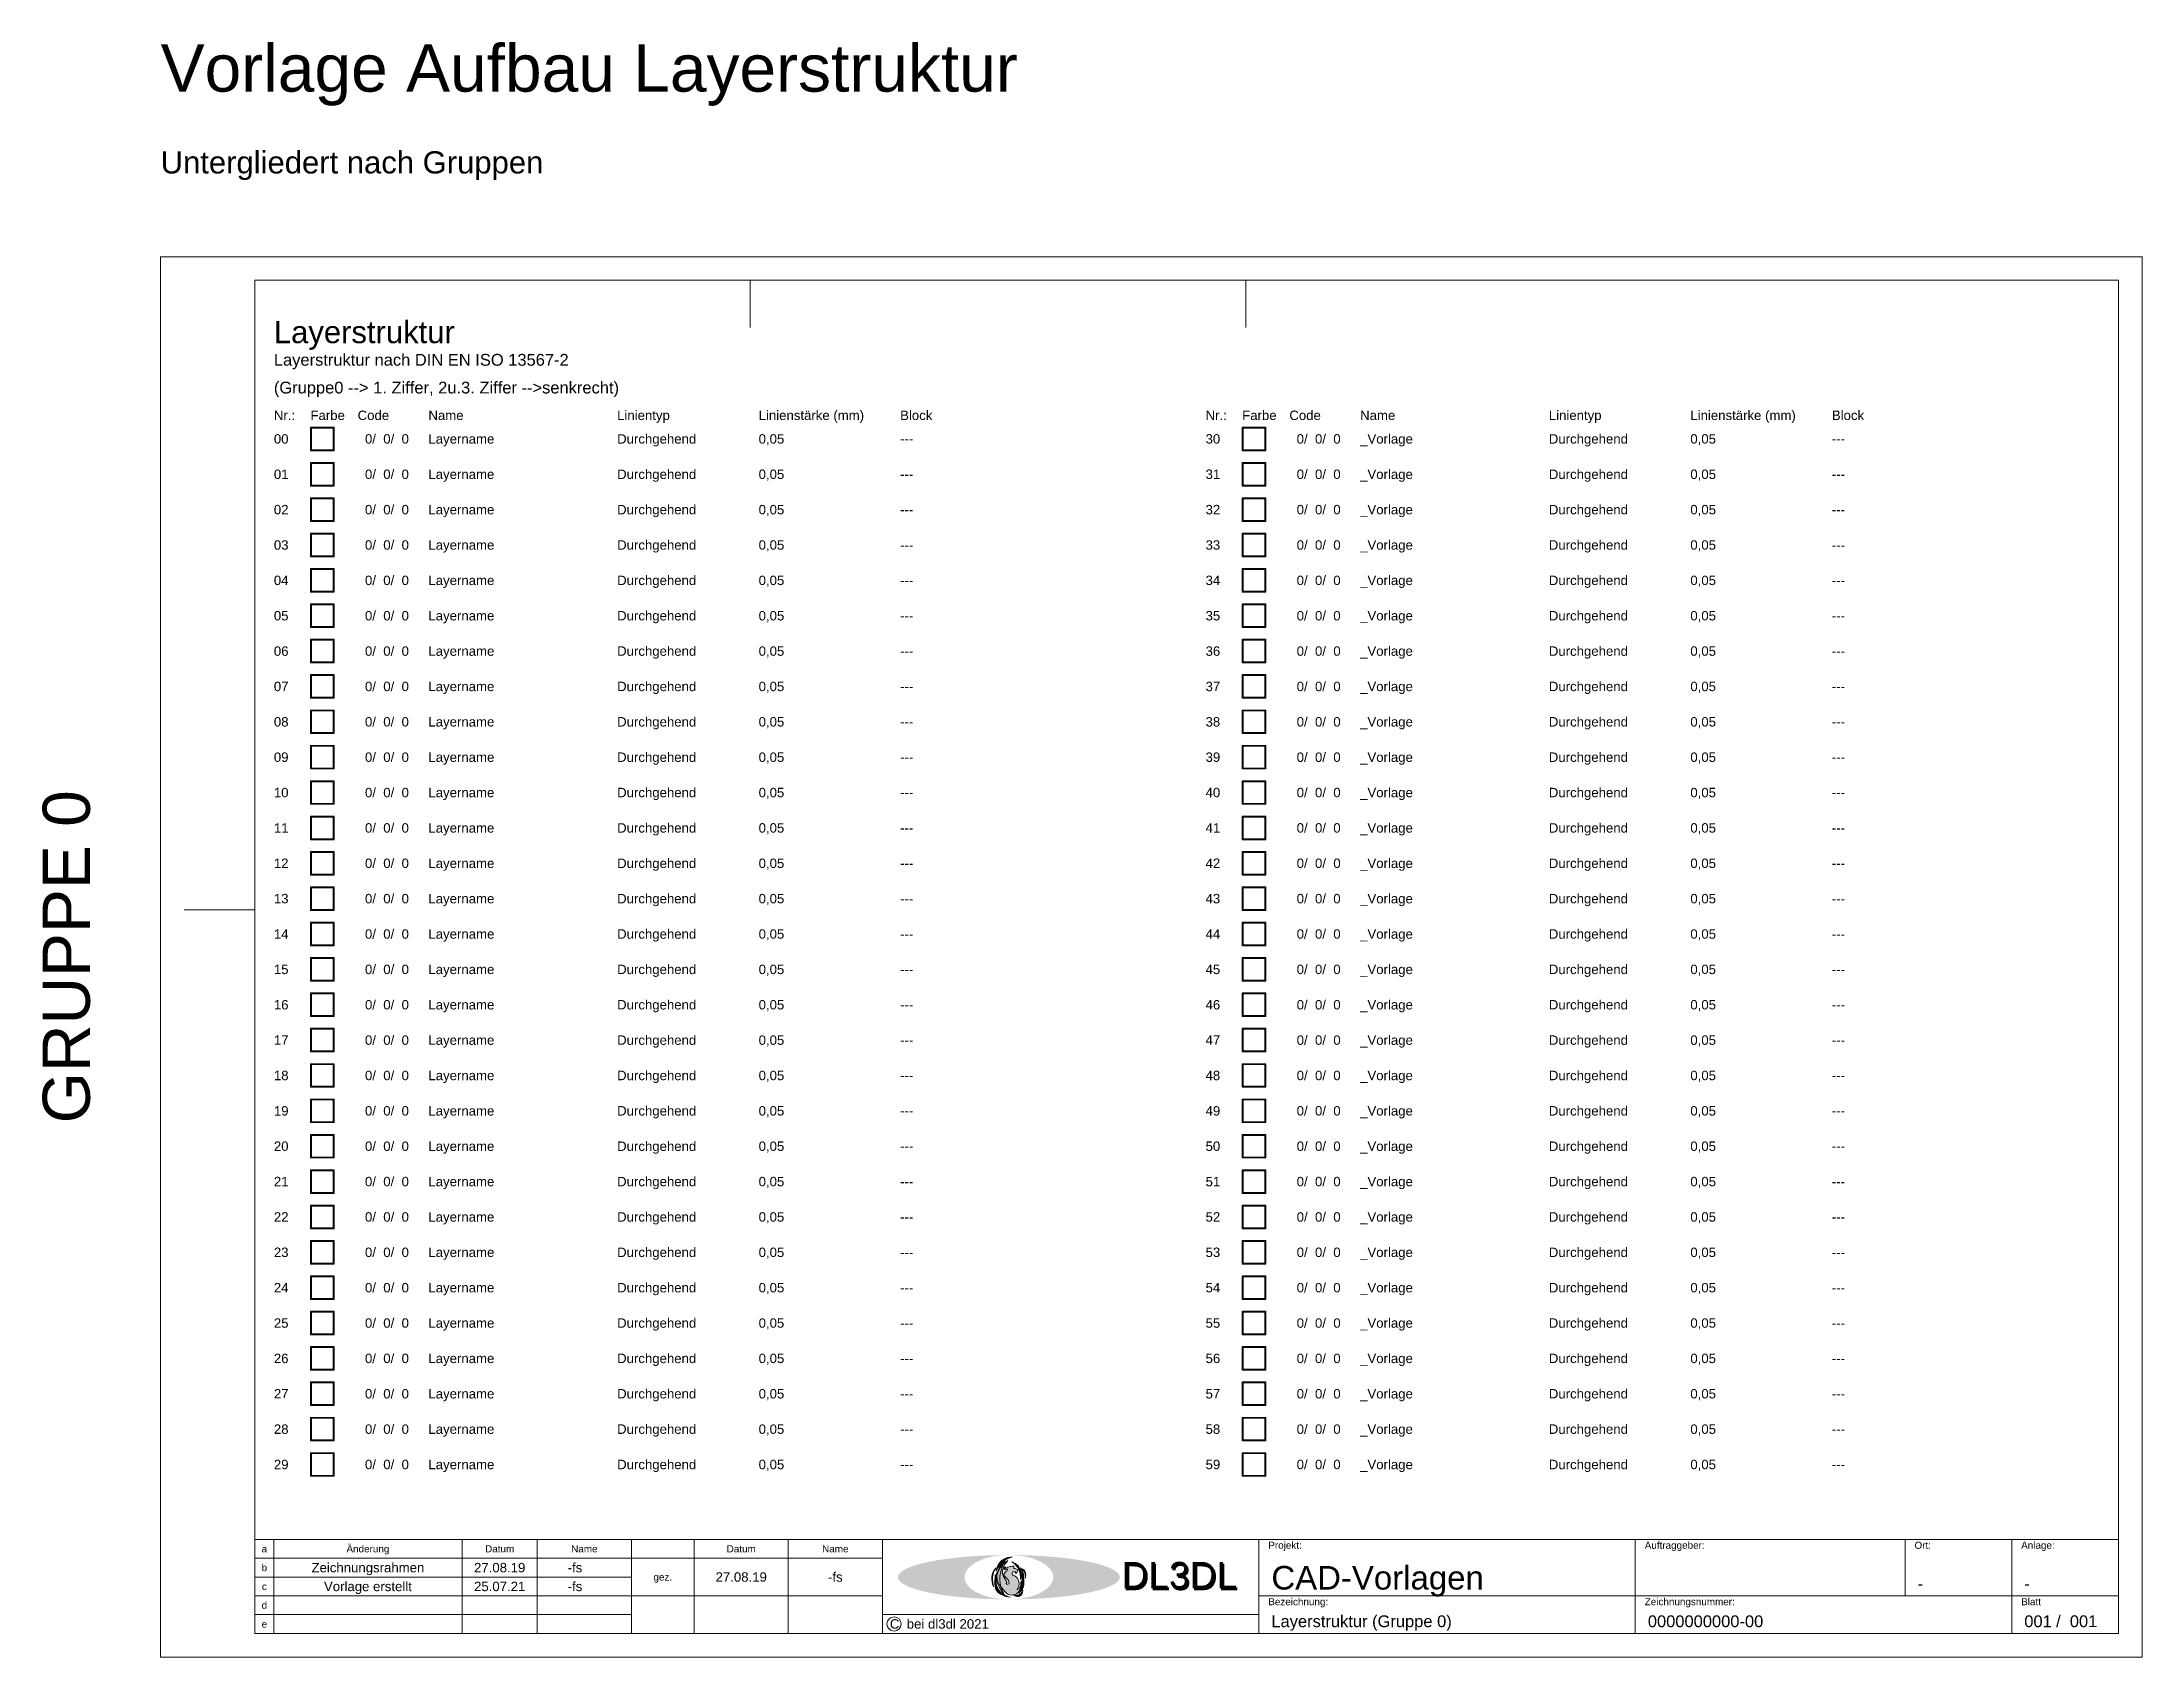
# Model space of a CAD drawing. Header units: millimetres. Extents: x -25 to 420, y 0 to 343.
import ezdxf
from ezdxf.enums import TextEntityAlignment as Align

# ---------------------------------------------------------------- set-up
doc = ezdxf.new("R2010")
doc.units = ezdxf.units.MM
for name, color, linetype, lineweight, true_color in [('_Blattrahmen_Bl', 5, 'Continuous', 5, 0x0000ff), ('_Blattrand_Ge', 2, 'Continuous', 5, 0xffff00), ('_Faltung_Lochung', 3, 'Continuous', 5, 0x00ff00), ('_Hilfe', 6, 'Continuous', 5, 0xff00ff), ('_Logo_A_oval', 1, 'Continuous', 5, 0xff0000), ('_Logo_B_oval', 30, 'Continuous', 5, 0xff7f00), ('_Logo_C_oval', 16, 'Continuous', 5, 0x4c0000), ('_Logo_Phoenix', 96, 'Continuous', 5, 0x004c00), ('_Logo_Text1', 5, 'Continuous', 5, 0x0000ff), ('_Logo_Text2', 1, 'Continuous', 5, 0xff0000), ('_Pk_Tabelle_sw', 7, 'Continuous', 5, 0x000000), ('_Pk_Text_Ausgef', 5, 'Continuous', 5, 0x0000ff), ('_Pk_Text_Vorgabe', 1, 'Continuous', 5, 0xff0000), ('_Tabelle', 30, 'Continuous', 5, 0xff7f00), ('_Tabelle_Text', 7, 'Continuous', 5, 0x000000)]:
    doc.layers.add(name, color=color, linetype=linetype, lineweight=lineweight, true_color=true_color)
doc.styles.add('textstyle0', font='')
doc.styles.add('textstyle1', font='')
doc.styles.add('textstyle10', font='')
doc.styles.add('textstyle100', font='')
doc.styles.add('textstyle101', font='')
doc.styles.add('textstyle102', font='')
doc.styles.add('textstyle103', font='')
doc.styles.add('textstyle104', font='')
doc.styles.add('textstyle105', font='')
doc.styles.add('textstyle106', font='')
doc.styles.add('textstyle107', font='')
doc.styles.add('textstyle108', font='')
doc.styles.add('textstyle109', font='')
doc.styles.add('textstyle11', font='')
doc.styles.add('textstyle110', font='')
doc.styles.add('textstyle111', font='')
doc.styles.add('textstyle112', font='')
doc.styles.add('textstyle113', font='')
doc.styles.add('textstyle114', font='')
doc.styles.add('textstyle115', font='')
doc.styles.add('textstyle116', font='')
doc.styles.add('textstyle117', font='')
doc.styles.add('textstyle118', font='')
doc.styles.add('textstyle119', font='')
doc.styles.add('textstyle12', font='')
doc.styles.add('textstyle120', font='')
doc.styles.add('textstyle121', font='')
doc.styles.add('textstyle122', font='')
doc.styles.add('textstyle123', font='')
doc.styles.add('textstyle124', font='')
doc.styles.add('textstyle125', font='')
doc.styles.add('textstyle126', font='')
doc.styles.add('textstyle127', font='')
doc.styles.add('textstyle128', font='')
doc.styles.add('textstyle129', font='')
doc.styles.add('textstyle13', font='')
doc.styles.add('textstyle130', font='')
doc.styles.add('textstyle131', font='')
doc.styles.add('textstyle132', font='')
doc.styles.add('textstyle133', font='')
doc.styles.add('textstyle134', font='')
doc.styles.add('textstyle135', font='')
doc.styles.add('textstyle136', font='')
doc.styles.add('textstyle137', font='')
doc.styles.add('textstyle138', font='')
doc.styles.add('textstyle139', font='')
doc.styles.add('textstyle14', font='')
doc.styles.add('textstyle140', font='')
doc.styles.add('textstyle141', font='')
doc.styles.add('textstyle142', font='')
doc.styles.add('textstyle143', font='')
doc.styles.add('textstyle144', font='')
doc.styles.add('textstyle145', font='')
doc.styles.add('textstyle146', font='')
doc.styles.add('textstyle147', font='')
doc.styles.add('textstyle148', font='')
doc.styles.add('textstyle149', font='')
doc.styles.add('textstyle15', font='')
doc.styles.add('textstyle150', font='')
doc.styles.add('textstyle151', font='')
doc.styles.add('textstyle152', font='')
doc.styles.add('textstyle153', font='')
doc.styles.add('textstyle154', font='')
doc.styles.add('textstyle155', font='')
doc.styles.add('textstyle156', font='')
doc.styles.add('textstyle157', font='')
doc.styles.add('textstyle158', font='')
doc.styles.add('textstyle159', font='')
doc.styles.add('textstyle16', font='')
doc.styles.add('textstyle160', font='')
doc.styles.add('textstyle161', font='')
doc.styles.add('textstyle162', font='')
doc.styles.add('textstyle163', font='')
doc.styles.add('textstyle164', font='')
doc.styles.add('textstyle165', font='')
doc.styles.add('textstyle166', font='')
doc.styles.add('textstyle167', font='')
doc.styles.add('textstyle168', font='')
doc.styles.add('textstyle169', font='')
doc.styles.add('textstyle17', font='')
doc.styles.add('textstyle170', font='')
doc.styles.add('textstyle171', font='')
doc.styles.add('textstyle172', font='')
doc.styles.add('textstyle173', font='')
doc.styles.add('textstyle174', font='')
doc.styles.add('textstyle175', font='')
doc.styles.add('textstyle176', font='')
doc.styles.add('textstyle177', font='')
doc.styles.add('textstyle178', font='')
doc.styles.add('textstyle179', font='')
doc.styles.add('textstyle18', font='')
doc.styles.add('textstyle180', font='')
doc.styles.add('textstyle181', font='')
doc.styles.add('textstyle182', font='')
doc.styles.add('textstyle183', font='')
doc.styles.add('textstyle184', font='')
doc.styles.add('textstyle185', font='')
doc.styles.add('textstyle186', font='')
doc.styles.add('textstyle187', font='')
doc.styles.add('textstyle188', font='')
doc.styles.add('textstyle189', font='')
doc.styles.add('textstyle19', font='')
doc.styles.add('textstyle190', font='')
doc.styles.add('textstyle191', font='')
doc.styles.add('textstyle192', font='')
doc.styles.add('textstyle193', font='')
doc.styles.add('textstyle194', font='')
doc.styles.add('textstyle195', font='')
doc.styles.add('textstyle196', font='')
doc.styles.add('textstyle197', font='')
doc.styles.add('textstyle198', font='')
doc.styles.add('textstyle199', font='')
doc.styles.add('textstyle2', font='')
doc.styles.add('textstyle20', font='')
doc.styles.add('textstyle200', font='')
doc.styles.add('textstyle201', font='')
doc.styles.add('textstyle202', font='')
doc.styles.add('textstyle203', font='')
doc.styles.add('textstyle204', font='')
doc.styles.add('textstyle205', font='')
doc.styles.add('textstyle206', font='')
doc.styles.add('textstyle207', font='')
doc.styles.add('textstyle208', font='')
doc.styles.add('textstyle209', font='')
doc.styles.add('textstyle21', font='')
doc.styles.add('textstyle210', font='')
doc.styles.add('textstyle211', font='')
doc.styles.add('textstyle212', font='')
doc.styles.add('textstyle213', font='')
doc.styles.add('textstyle214', font='')
doc.styles.add('textstyle215', font='')
doc.styles.add('textstyle216', font='')
doc.styles.add('textstyle217', font='')
doc.styles.add('textstyle218', font='')
doc.styles.add('textstyle219', font='')
doc.styles.add('textstyle22', font='')
doc.styles.add('textstyle220', font='')
doc.styles.add('textstyle221', font='')
doc.styles.add('textstyle222', font='')
doc.styles.add('textstyle223', font='')
doc.styles.add('textstyle224', font='')
doc.styles.add('textstyle225', font='')
doc.styles.add('textstyle226', font='')
doc.styles.add('textstyle227', font='')
doc.styles.add('textstyle228', font='')
doc.styles.add('textstyle229', font='')
doc.styles.add('textstyle23', font='')
doc.styles.add('textstyle230', font='')
doc.styles.add('textstyle231', font='')
doc.styles.add('textstyle232', font='')
doc.styles.add('textstyle233', font='')
doc.styles.add('textstyle234', font='')
doc.styles.add('textstyle235', font='')
doc.styles.add('textstyle236', font='')
doc.styles.add('textstyle237', font='')
doc.styles.add('textstyle238', font='')
doc.styles.add('textstyle239', font='')
doc.styles.add('textstyle24', font='')
doc.styles.add('textstyle240', font='')
doc.styles.add('textstyle241', font='')
doc.styles.add('textstyle242', font='')
doc.styles.add('textstyle243', font='')
doc.styles.add('textstyle244', font='')
doc.styles.add('textstyle245', font='')
doc.styles.add('textstyle246', font='')
doc.styles.add('textstyle247', font='')
doc.styles.add('textstyle248', font='')
doc.styles.add('textstyle249', font='')
doc.styles.add('textstyle25', font='')
doc.styles.add('textstyle250', font='')
doc.styles.add('textstyle251', font='')
doc.styles.add('textstyle252', font='')
doc.styles.add('textstyle253', font='')
doc.styles.add('textstyle254', font='')
doc.styles.add('textstyle255', font='')
doc.styles.add('textstyle256', font='')
doc.styles.add('textstyle257', font='')
doc.styles.add('textstyle258', font='')
doc.styles.add('textstyle259', font='')
doc.styles.add('textstyle26', font='')
doc.styles.add('textstyle260', font='')
doc.styles.add('textstyle261', font='')
doc.styles.add('textstyle262', font='')
doc.styles.add('textstyle263', font='')
doc.styles.add('textstyle264', font='')
doc.styles.add('textstyle265', font='')
doc.styles.add('textstyle266', font='')
doc.styles.add('textstyle267', font='')
doc.styles.add('textstyle268', font='')
doc.styles.add('textstyle269', font='')
doc.styles.add('textstyle27', font='')
doc.styles.add('textstyle270', font='')
doc.styles.add('textstyle271', font='')
doc.styles.add('textstyle272', font='')
doc.styles.add('textstyle273', font='')
doc.styles.add('textstyle274', font='')
doc.styles.add('textstyle275', font='')
doc.styles.add('textstyle276', font='')
doc.styles.add('textstyle277', font='')
doc.styles.add('textstyle278', font='')
doc.styles.add('textstyle279', font='')
doc.styles.add('textstyle28', font='')
doc.styles.add('textstyle280', font='')
doc.styles.add('textstyle281', font='')
doc.styles.add('textstyle282', font='')
doc.styles.add('textstyle283', font='')
doc.styles.add('textstyle284', font='')
doc.styles.add('textstyle285', font='')
doc.styles.add('textstyle286', font='')
doc.styles.add('textstyle287', font='')
doc.styles.add('textstyle288', font='')
doc.styles.add('textstyle289', font='')
doc.styles.add('textstyle29', font='')
doc.styles.add('textstyle290', font='')
doc.styles.add('textstyle291', font='')
doc.styles.add('textstyle292', font='')
doc.styles.add('textstyle293', font='')
doc.styles.add('textstyle294', font='')
doc.styles.add('textstyle295', font='')
doc.styles.add('textstyle296', font='')
doc.styles.add('textstyle297', font='')
doc.styles.add('textstyle298', font='')
doc.styles.add('textstyle299', font='')
doc.styles.add('textstyle3', font='')
doc.styles.add('textstyle30', font='')
doc.styles.add('textstyle300', font='')
doc.styles.add('textstyle301', font='')
doc.styles.add('textstyle302', font='')
doc.styles.add('textstyle303', font='')
doc.styles.add('textstyle304', font='')
doc.styles.add('textstyle305', font='')
doc.styles.add('textstyle306', font='')
doc.styles.add('textstyle307', font='')
doc.styles.add('textstyle308', font='')
doc.styles.add('textstyle309', font='')
doc.styles.add('textstyle31', font='')
doc.styles.add('textstyle310', font='')
doc.styles.add('textstyle311', font='')
doc.styles.add('textstyle312', font='')
doc.styles.add('textstyle313', font='')
doc.styles.add('textstyle314', font='')
doc.styles.add('textstyle315', font='')
doc.styles.add('textstyle316', font='')
doc.styles.add('textstyle317', font='')
doc.styles.add('textstyle318', font='')
doc.styles.add('textstyle319', font='')
doc.styles.add('textstyle32', font='')
doc.styles.add('textstyle320', font='')
doc.styles.add('textstyle321', font='')
doc.styles.add('textstyle322', font='')
doc.styles.add('textstyle323', font='')
doc.styles.add('textstyle324', font='')
doc.styles.add('textstyle325', font='')
doc.styles.add('textstyle326', font='')
doc.styles.add('textstyle327', font='')
doc.styles.add('textstyle328', font='')
doc.styles.add('textstyle329', font='')
doc.styles.add('textstyle33', font='')
doc.styles.add('textstyle330', font='')
doc.styles.add('textstyle331', font='')
doc.styles.add('textstyle332', font='')
doc.styles.add('textstyle333', font='')
doc.styles.add('textstyle334', font='')
doc.styles.add('textstyle335', font='')
doc.styles.add('textstyle336', font='')
doc.styles.add('textstyle337', font='')
doc.styles.add('textstyle338', font='')
doc.styles.add('textstyle339', font='')
doc.styles.add('textstyle34', font='')
doc.styles.add('textstyle340', font='')
doc.styles.add('textstyle341', font='')
doc.styles.add('textstyle342', font='')
doc.styles.add('textstyle343', font='')
doc.styles.add('textstyle344', font='')
doc.styles.add('textstyle345', font='')
doc.styles.add('textstyle346', font='')
doc.styles.add('textstyle347', font='')
doc.styles.add('textstyle348', font='')
doc.styles.add('textstyle349', font='')
doc.styles.add('textstyle35', font='')
doc.styles.add('textstyle350', font='')
doc.styles.add('textstyle351', font='')
doc.styles.add('textstyle352', font='')
doc.styles.add('textstyle353', font='')
doc.styles.add('textstyle354', font='')
doc.styles.add('textstyle355', font='')
doc.styles.add('textstyle356', font='')
doc.styles.add('textstyle357', font='')
doc.styles.add('textstyle358', font='')
doc.styles.add('textstyle359', font='')
doc.styles.add('textstyle36', font='')
doc.styles.add('textstyle360', font='')
doc.styles.add('textstyle361', font='')
doc.styles.add('textstyle362', font='')
doc.styles.add('textstyle363', font='')
doc.styles.add('textstyle364', font='')
doc.styles.add('textstyle365', font='')
doc.styles.add('textstyle366', font='')
doc.styles.add('textstyle367', font='')
doc.styles.add('textstyle368', font='')
doc.styles.add('textstyle369', font='')
doc.styles.add('textstyle37', font='')
doc.styles.add('textstyle370', font='')
doc.styles.add('textstyle371', font='')
doc.styles.add('textstyle372', font='')
doc.styles.add('textstyle373', font='')
doc.styles.add('textstyle374', font='')
doc.styles.add('textstyle375', font='')
doc.styles.add('textstyle376', font='')
doc.styles.add('textstyle377', font='')
doc.styles.add('textstyle378', font='')
doc.styles.add('textstyle379', font='')
doc.styles.add('textstyle38', font='')
doc.styles.add('textstyle380', font='')
doc.styles.add('textstyle381', font='')
doc.styles.add('textstyle382', font='')
doc.styles.add('textstyle383', font='')
doc.styles.add('textstyle384', font='')
doc.styles.add('textstyle385', font='')
doc.styles.add('textstyle386', font='')
doc.styles.add('textstyle387', font='')
doc.styles.add('textstyle388', font='')
doc.styles.add('textstyle389', font='')
doc.styles.add('textstyle39', font='')
doc.styles.add('textstyle390', font='')
doc.styles.add('textstyle391', font='')
doc.styles.add('textstyle392', font='')
doc.styles.add('textstyle393', font='')
doc.styles.add('textstyle394', font='')
doc.styles.add('textstyle395', font='')
doc.styles.add('textstyle396', font='')
doc.styles.add('textstyle397', font='')
doc.styles.add('textstyle398', font='')
doc.styles.add('textstyle399', font='')
doc.styles.add('textstyle4', font='')
doc.styles.add('textstyle40', font='')
doc.styles.add('textstyle400', font='')
doc.styles.add('textstyle401', font='')
doc.styles.add('textstyle402', font='')
doc.styles.add('textstyle403', font='')
doc.styles.add('textstyle404', font='')
doc.styles.add('textstyle405', font='')
doc.styles.add('textstyle406', font='')
doc.styles.add('textstyle407', font='')
doc.styles.add('textstyle408', font='')
doc.styles.add('textstyle409', font='')
doc.styles.add('textstyle41', font='')
doc.styles.add('textstyle410', font='')
doc.styles.add('textstyle411', font='')
doc.styles.add('textstyle412', font='')
doc.styles.add('textstyle413', font='')
doc.styles.add('textstyle414', font='')
doc.styles.add('textstyle415', font='')
doc.styles.add('textstyle416', font='')
doc.styles.add('textstyle417', font='')
doc.styles.add('textstyle418', font='')
doc.styles.add('textstyle42', font='')
doc.styles.add('textstyle43', font='')
doc.styles.add('textstyle44', font='')
doc.styles.add('textstyle45', font='')
doc.styles.add('textstyle46', font='')
doc.styles.add('textstyle47', font='')
doc.styles.add('textstyle48', font='')
doc.styles.add('textstyle49', font='')
doc.styles.add('textstyle5', font='')
doc.styles.add('textstyle50', font='')
doc.styles.add('textstyle51', font='')
doc.styles.add('textstyle52', font='')
doc.styles.add('textstyle53', font='')
doc.styles.add('textstyle54', font='')
doc.styles.add('textstyle55', font='')
doc.styles.add('textstyle56', font='')
doc.styles.add('textstyle57', font='')
doc.styles.add('textstyle58', font='')
doc.styles.add('textstyle59', font='')
doc.styles.add('textstyle6', font='')
doc.styles.add('textstyle60', font='')
doc.styles.add('textstyle61', font='')
doc.styles.add('textstyle62', font='')
doc.styles.add('textstyle63', font='')
doc.styles.add('textstyle64', font='')
doc.styles.add('textstyle65', font='')
doc.styles.add('textstyle66', font='')
doc.styles.add('textstyle67', font='')
doc.styles.add('textstyle68', font='')
doc.styles.add('textstyle69', font='')
doc.styles.add('textstyle7', font='')
doc.styles.add('textstyle70', font='')
doc.styles.add('textstyle71', font='')
doc.styles.add('textstyle72', font='')
doc.styles.add('textstyle73', font='')
doc.styles.add('textstyle74', font='')
doc.styles.add('textstyle75', font='')
doc.styles.add('textstyle76', font='')
doc.styles.add('textstyle77', font='')
doc.styles.add('textstyle78', font='')
doc.styles.add('textstyle79', font='')
doc.styles.add('textstyle8', font='')
doc.styles.add('textstyle80', font='')
doc.styles.add('textstyle81', font='')
doc.styles.add('textstyle82', font='')
doc.styles.add('textstyle83', font='')
doc.styles.add('textstyle84', font='')
doc.styles.add('textstyle85', font='')
doc.styles.add('textstyle86', font='')
doc.styles.add('textstyle87', font='')
doc.styles.add('textstyle88', font='')
doc.styles.add('textstyle89', font='')
doc.styles.add('textstyle9', font='')
doc.styles.add('textstyle90', font='')
doc.styles.add('textstyle91', font='')
doc.styles.add('textstyle92', font='')
doc.styles.add('textstyle93', font='')
doc.styles.add('textstyle94', font='')
doc.styles.add('textstyle95', font='')
doc.styles.add('textstyle96', font='')
doc.styles.add('textstyle97', font='')
doc.styles.add('textstyle98', font='')
doc.styles.add('textstyle99', font='')
doc.styles.get('textstyle0').set_extended_font_data('Arial')
doc.styles.get('textstyle1').set_extended_font_data('Arial')
doc.styles.get('textstyle10').set_extended_font_data('Arial')
doc.styles.get('textstyle100').set_extended_font_data('Arial')
doc.styles.get('textstyle101').set_extended_font_data('Arial')
doc.styles.get('textstyle102').set_extended_font_data('Arial')
doc.styles.get('textstyle103').set_extended_font_data('Arial')
doc.styles.get('textstyle104').set_extended_font_data('Arial')
doc.styles.get('textstyle105').set_extended_font_data('Arial')
doc.styles.get('textstyle106').set_extended_font_data('Arial')
doc.styles.get('textstyle107').set_extended_font_data('Arial')
doc.styles.get('textstyle108').set_extended_font_data('Arial')
doc.styles.get('textstyle109').set_extended_font_data('Arial')
doc.styles.get('textstyle11').set_extended_font_data('Arial')
doc.styles.get('textstyle110').set_extended_font_data('Arial')
doc.styles.get('textstyle111').set_extended_font_data('Arial')
doc.styles.get('textstyle112').set_extended_font_data('Arial')
doc.styles.get('textstyle113').set_extended_font_data('Arial')
doc.styles.get('textstyle114').set_extended_font_data('Arial')
doc.styles.get('textstyle115').set_extended_font_data('Arial')
doc.styles.get('textstyle116').set_extended_font_data('Arial')
doc.styles.get('textstyle117').set_extended_font_data('Arial')
doc.styles.get('textstyle118').set_extended_font_data('Arial')
doc.styles.get('textstyle119').set_extended_font_data('Arial')
doc.styles.get('textstyle12').set_extended_font_data('Arial')
doc.styles.get('textstyle120').set_extended_font_data('Arial')
doc.styles.get('textstyle121').set_extended_font_data('Arial')
doc.styles.get('textstyle122').set_extended_font_data('Arial')
doc.styles.get('textstyle123').set_extended_font_data('Arial')
doc.styles.get('textstyle124').set_extended_font_data('Arial')
doc.styles.get('textstyle125').set_extended_font_data('Arial')
doc.styles.get('textstyle126').set_extended_font_data('Arial')
doc.styles.get('textstyle127').set_extended_font_data('Arial')
doc.styles.get('textstyle128').set_extended_font_data('Arial')
doc.styles.get('textstyle129').set_extended_font_data('Arial')
doc.styles.get('textstyle13').set_extended_font_data('Arial')
doc.styles.get('textstyle130').set_extended_font_data('Arial')
doc.styles.get('textstyle131').set_extended_font_data('Arial')
doc.styles.get('textstyle132').set_extended_font_data('Arial')
doc.styles.get('textstyle133').set_extended_font_data('Arial')
doc.styles.get('textstyle134').set_extended_font_data('Arial')
doc.styles.get('textstyle135').set_extended_font_data('Arial')
doc.styles.get('textstyle136').set_extended_font_data('Arial')
doc.styles.get('textstyle137').set_extended_font_data('Arial')
doc.styles.get('textstyle138').set_extended_font_data('Arial')
doc.styles.get('textstyle139').set_extended_font_data('Arial')
doc.styles.get('textstyle14').set_extended_font_data('Arial')
doc.styles.get('textstyle140').set_extended_font_data('Arial')
doc.styles.get('textstyle141').set_extended_font_data('Arial')
doc.styles.get('textstyle142').set_extended_font_data('Arial')
doc.styles.get('textstyle143').set_extended_font_data('Arial')
doc.styles.get('textstyle144').set_extended_font_data('Arial')
doc.styles.get('textstyle145').set_extended_font_data('Arial')
doc.styles.get('textstyle146').set_extended_font_data('Arial')
doc.styles.get('textstyle147').set_extended_font_data('Arial')
doc.styles.get('textstyle148').set_extended_font_data('Arial')
doc.styles.get('textstyle149').set_extended_font_data('Arial')
doc.styles.get('textstyle15').set_extended_font_data('Arial')
doc.styles.get('textstyle150').set_extended_font_data('Arial')
doc.styles.get('textstyle151').set_extended_font_data('Arial')
doc.styles.get('textstyle152').set_extended_font_data('Arial')
doc.styles.get('textstyle153').set_extended_font_data('Arial')
doc.styles.get('textstyle154').set_extended_font_data('Arial')
doc.styles.get('textstyle155').set_extended_font_data('Arial')
doc.styles.get('textstyle156').set_extended_font_data('Arial')
doc.styles.get('textstyle157').set_extended_font_data('Arial')
doc.styles.get('textstyle158').set_extended_font_data('Arial')
doc.styles.get('textstyle159').set_extended_font_data('Arial')
doc.styles.get('textstyle16').set_extended_font_data('Arial')
doc.styles.get('textstyle160').set_extended_font_data('Arial')
doc.styles.get('textstyle161').set_extended_font_data('Arial')
doc.styles.get('textstyle162').set_extended_font_data('Arial')
doc.styles.get('textstyle163').set_extended_font_data('Arial')
doc.styles.get('textstyle164').set_extended_font_data('Arial')
doc.styles.get('textstyle165').set_extended_font_data('Arial')
doc.styles.get('textstyle166').set_extended_font_data('Arial')
doc.styles.get('textstyle167').set_extended_font_data('Arial')
doc.styles.get('textstyle168').set_extended_font_data('Arial')
doc.styles.get('textstyle169').set_extended_font_data('Arial')
doc.styles.get('textstyle17').set_extended_font_data('Arial')
doc.styles.get('textstyle170').set_extended_font_data('Arial')
doc.styles.get('textstyle171').set_extended_font_data('Arial')
doc.styles.get('textstyle172').set_extended_font_data('Arial')
doc.styles.get('textstyle173').set_extended_font_data('Arial')
doc.styles.get('textstyle174').set_extended_font_data('Arial')
doc.styles.get('textstyle175').set_extended_font_data('Arial')
doc.styles.get('textstyle176').set_extended_font_data('Arial')
doc.styles.get('textstyle177').set_extended_font_data('Arial')
doc.styles.get('textstyle178').set_extended_font_data('Arial')
doc.styles.get('textstyle179').set_extended_font_data('Arial')
doc.styles.get('textstyle18').set_extended_font_data('Arial')
doc.styles.get('textstyle180').set_extended_font_data('Arial')
doc.styles.get('textstyle181').set_extended_font_data('Arial')
doc.styles.get('textstyle182').set_extended_font_data('Arial')
doc.styles.get('textstyle183').set_extended_font_data('Arial')
doc.styles.get('textstyle184').set_extended_font_data('Arial')
doc.styles.get('textstyle185').set_extended_font_data('Arial')
doc.styles.get('textstyle186').set_extended_font_data('Arial')
doc.styles.get('textstyle187').set_extended_font_data('Arial')
doc.styles.get('textstyle188').set_extended_font_data('Arial')
doc.styles.get('textstyle189').set_extended_font_data('Arial')
doc.styles.get('textstyle19').set_extended_font_data('Arial')
doc.styles.get('textstyle190').set_extended_font_data('Arial')
doc.styles.get('textstyle191').set_extended_font_data('Arial')
doc.styles.get('textstyle192').set_extended_font_data('Arial')
doc.styles.get('textstyle193').set_extended_font_data('Arial')
doc.styles.get('textstyle194').set_extended_font_data('Arial')
doc.styles.get('textstyle195').set_extended_font_data('Arial')
doc.styles.get('textstyle196').set_extended_font_data('Arial')
doc.styles.get('textstyle197').set_extended_font_data('Arial')
doc.styles.get('textstyle198').set_extended_font_data('Arial')
doc.styles.get('textstyle199').set_extended_font_data('Arial')
doc.styles.get('textstyle2').set_extended_font_data('Arial')
doc.styles.get('textstyle20').set_extended_font_data('Arial')
doc.styles.get('textstyle200').set_extended_font_data('Arial')
doc.styles.get('textstyle201').set_extended_font_data('Arial')
doc.styles.get('textstyle202').set_extended_font_data('Arial')
doc.styles.get('textstyle203').set_extended_font_data('Arial')
doc.styles.get('textstyle204').set_extended_font_data('Arial')
doc.styles.get('textstyle205').set_extended_font_data('Arial')
doc.styles.get('textstyle206').set_extended_font_data('Arial')
doc.styles.get('textstyle207').set_extended_font_data('Arial')
doc.styles.get('textstyle208').set_extended_font_data('Arial')
doc.styles.get('textstyle209').set_extended_font_data('Arial')
doc.styles.get('textstyle21').set_extended_font_data('Arial')
doc.styles.get('textstyle210').set_extended_font_data('Arial')
doc.styles.get('textstyle211').set_extended_font_data('Arial')
doc.styles.get('textstyle212').set_extended_font_data('Arial')
doc.styles.get('textstyle213').set_extended_font_data('Arial')
doc.styles.get('textstyle214').set_extended_font_data('Arial')
doc.styles.get('textstyle215').set_extended_font_data('Arial')
doc.styles.get('textstyle216').set_extended_font_data('Arial')
doc.styles.get('textstyle217').set_extended_font_data('Arial')
doc.styles.get('textstyle218').set_extended_font_data('Arial')
doc.styles.get('textstyle219').set_extended_font_data('Arial')
doc.styles.get('textstyle22').set_extended_font_data('Liberation Sans')
doc.styles.get('textstyle220').set_extended_font_data('Arial')
doc.styles.get('textstyle221').set_extended_font_data('Arial')
doc.styles.get('textstyle222').set_extended_font_data('Arial')
doc.styles.get('textstyle223').set_extended_font_data('Arial')
doc.styles.get('textstyle224').set_extended_font_data('Arial')
doc.styles.get('textstyle225').set_extended_font_data('Arial')
doc.styles.get('textstyle226').set_extended_font_data('Arial')
doc.styles.get('textstyle227').set_extended_font_data('Arial')
doc.styles.get('textstyle228').set_extended_font_data('Arial')
doc.styles.get('textstyle229').set_extended_font_data('Arial')
doc.styles.get('textstyle23').set_extended_font_data('Liberation Sans')
doc.styles.get('textstyle230').set_extended_font_data('Arial')
doc.styles.get('textstyle231').set_extended_font_data('Arial')
doc.styles.get('textstyle232').set_extended_font_data('Arial')
doc.styles.get('textstyle233').set_extended_font_data('Arial')
doc.styles.get('textstyle234').set_extended_font_data('Arial')
doc.styles.get('textstyle235').set_extended_font_data('Arial')
doc.styles.get('textstyle236').set_extended_font_data('Arial')
doc.styles.get('textstyle237').set_extended_font_data('Arial')
doc.styles.get('textstyle238').set_extended_font_data('Arial')
doc.styles.get('textstyle239').set_extended_font_data('Arial')
doc.styles.get('textstyle24').set_extended_font_data('Arial')
doc.styles.get('textstyle240').set_extended_font_data('Arial')
doc.styles.get('textstyle241').set_extended_font_data('Arial')
doc.styles.get('textstyle242').set_extended_font_data('Arial')
doc.styles.get('textstyle243').set_extended_font_data('Arial')
doc.styles.get('textstyle244').set_extended_font_data('Arial')
doc.styles.get('textstyle245').set_extended_font_data('Arial')
doc.styles.get('textstyle246').set_extended_font_data('Arial')
doc.styles.get('textstyle247').set_extended_font_data('Arial')
doc.styles.get('textstyle248').set_extended_font_data('Arial')
doc.styles.get('textstyle249').set_extended_font_data('Arial')
doc.styles.get('textstyle25').set_extended_font_data('Arial')
doc.styles.get('textstyle250').set_extended_font_data('Arial')
doc.styles.get('textstyle251').set_extended_font_data('Arial')
doc.styles.get('textstyle252').set_extended_font_data('Arial')
doc.styles.get('textstyle253').set_extended_font_data('Arial')
doc.styles.get('textstyle254').set_extended_font_data('Arial')
doc.styles.get('textstyle255').set_extended_font_data('Arial')
doc.styles.get('textstyle256').set_extended_font_data('Arial')
doc.styles.get('textstyle257').set_extended_font_data('Arial')
doc.styles.get('textstyle258').set_extended_font_data('Arial')
doc.styles.get('textstyle259').set_extended_font_data('Arial')
doc.styles.get('textstyle26').set_extended_font_data('Arial')
doc.styles.get('textstyle260').set_extended_font_data('Arial')
doc.styles.get('textstyle261').set_extended_font_data('Arial')
doc.styles.get('textstyle262').set_extended_font_data('Arial')
doc.styles.get('textstyle263').set_extended_font_data('Arial')
doc.styles.get('textstyle264').set_extended_font_data('Arial')
doc.styles.get('textstyle265').set_extended_font_data('Arial')
doc.styles.get('textstyle266').set_extended_font_data('Arial')
doc.styles.get('textstyle267').set_extended_font_data('Arial')
doc.styles.get('textstyle268').set_extended_font_data('Arial')
doc.styles.get('textstyle269').set_extended_font_data('Arial')
doc.styles.get('textstyle27').set_extended_font_data('Arial')
doc.styles.get('textstyle270').set_extended_font_data('Arial')
doc.styles.get('textstyle271').set_extended_font_data('Arial')
doc.styles.get('textstyle272').set_extended_font_data('Arial')
doc.styles.get('textstyle273').set_extended_font_data('Arial')
doc.styles.get('textstyle274').set_extended_font_data('Arial')
doc.styles.get('textstyle275').set_extended_font_data('Arial')
doc.styles.get('textstyle276').set_extended_font_data('Arial')
doc.styles.get('textstyle277').set_extended_font_data('Arial')
doc.styles.get('textstyle278').set_extended_font_data('Arial')
doc.styles.get('textstyle279').set_extended_font_data('Arial')
doc.styles.get('textstyle28').set_extended_font_data('Arial')
doc.styles.get('textstyle280').set_extended_font_data('Arial')
doc.styles.get('textstyle281').set_extended_font_data('Arial')
doc.styles.get('textstyle282').set_extended_font_data('Arial')
doc.styles.get('textstyle283').set_extended_font_data('Arial')
doc.styles.get('textstyle284').set_extended_font_data('Arial')
doc.styles.get('textstyle285').set_extended_font_data('Arial')
doc.styles.get('textstyle286').set_extended_font_data('Arial')
doc.styles.get('textstyle287').set_extended_font_data('Arial')
doc.styles.get('textstyle288').set_extended_font_data('Arial')
doc.styles.get('textstyle289').set_extended_font_data('Arial')
doc.styles.get('textstyle29').set_extended_font_data('Arial')
doc.styles.get('textstyle290').set_extended_font_data('Arial')
doc.styles.get('textstyle291').set_extended_font_data('Arial')
doc.styles.get('textstyle292').set_extended_font_data('Arial')
doc.styles.get('textstyle293').set_extended_font_data('Arial')
doc.styles.get('textstyle294').set_extended_font_data('Arial')
doc.styles.get('textstyle295').set_extended_font_data('Arial')
doc.styles.get('textstyle296').set_extended_font_data('Arial')
doc.styles.get('textstyle297').set_extended_font_data('Arial')
doc.styles.get('textstyle298').set_extended_font_data('Arial')
doc.styles.get('textstyle299').set_extended_font_data('Arial')
doc.styles.get('textstyle3').set_extended_font_data('Arial')
doc.styles.get('textstyle30').set_extended_font_data('Arial')
doc.styles.get('textstyle300').set_extended_font_data('Arial')
doc.styles.get('textstyle301').set_extended_font_data('Arial')
doc.styles.get('textstyle302').set_extended_font_data('Arial')
doc.styles.get('textstyle303').set_extended_font_data('Arial')
doc.styles.get('textstyle304').set_extended_font_data('Arial')
doc.styles.get('textstyle305').set_extended_font_data('Arial')
doc.styles.get('textstyle306').set_extended_font_data('Arial')
doc.styles.get('textstyle307').set_extended_font_data('Arial')
doc.styles.get('textstyle308').set_extended_font_data('Arial')
doc.styles.get('textstyle309').set_extended_font_data('Arial')
doc.styles.get('textstyle31').set_extended_font_data('Arial')
doc.styles.get('textstyle310').set_extended_font_data('Arial')
doc.styles.get('textstyle311').set_extended_font_data('Arial')
doc.styles.get('textstyle312').set_extended_font_data('Arial')
doc.styles.get('textstyle313').set_extended_font_data('Arial')
doc.styles.get('textstyle314').set_extended_font_data('Arial')
doc.styles.get('textstyle315').set_extended_font_data('Arial')
doc.styles.get('textstyle316').set_extended_font_data('Arial')
doc.styles.get('textstyle317').set_extended_font_data('Arial')
doc.styles.get('textstyle318').set_extended_font_data('Arial')
doc.styles.get('textstyle319').set_extended_font_data('Arial')
doc.styles.get('textstyle32').set_extended_font_data('Arial')
doc.styles.get('textstyle320').set_extended_font_data('Arial')
doc.styles.get('textstyle321').set_extended_font_data('Arial')
doc.styles.get('textstyle322').set_extended_font_data('Arial')
doc.styles.get('textstyle323').set_extended_font_data('Arial')
doc.styles.get('textstyle324').set_extended_font_data('Arial')
doc.styles.get('textstyle325').set_extended_font_data('Arial')
doc.styles.get('textstyle326').set_extended_font_data('Arial')
doc.styles.get('textstyle327').set_extended_font_data('Arial')
doc.styles.get('textstyle328').set_extended_font_data('Arial')
doc.styles.get('textstyle329').set_extended_font_data('Arial')
doc.styles.get('textstyle33').set_extended_font_data('Arial')
doc.styles.get('textstyle330').set_extended_font_data('Arial')
doc.styles.get('textstyle331').set_extended_font_data('Arial')
doc.styles.get('textstyle332').set_extended_font_data('Arial')
doc.styles.get('textstyle333').set_extended_font_data('Arial')
doc.styles.get('textstyle334').set_extended_font_data('Arial')
doc.styles.get('textstyle335').set_extended_font_data('Arial')
doc.styles.get('textstyle336').set_extended_font_data('Arial')
doc.styles.get('textstyle337').set_extended_font_data('Arial')
doc.styles.get('textstyle338').set_extended_font_data('Arial')
doc.styles.get('textstyle339').set_extended_font_data('Arial')
doc.styles.get('textstyle34').set_extended_font_data('Arial')
doc.styles.get('textstyle340').set_extended_font_data('Arial')
doc.styles.get('textstyle341').set_extended_font_data('Arial')
doc.styles.get('textstyle342').set_extended_font_data('Arial')
doc.styles.get('textstyle343').set_extended_font_data('Arial')
doc.styles.get('textstyle344').set_extended_font_data('Arial')
doc.styles.get('textstyle345').set_extended_font_data('Arial')
doc.styles.get('textstyle346').set_extended_font_data('Arial')
doc.styles.get('textstyle347').set_extended_font_data('Arial')
doc.styles.get('textstyle348').set_extended_font_data('Arial')
doc.styles.get('textstyle349').set_extended_font_data('Arial')
doc.styles.get('textstyle35').set_extended_font_data('Arial')
doc.styles.get('textstyle350').set_extended_font_data('Arial')
doc.styles.get('textstyle351').set_extended_font_data('Arial')
doc.styles.get('textstyle352').set_extended_font_data('Arial')
doc.styles.get('textstyle353').set_extended_font_data('Arial')
doc.styles.get('textstyle354').set_extended_font_data('Arial')
doc.styles.get('textstyle355').set_extended_font_data('Arial')
doc.styles.get('textstyle356').set_extended_font_data('Arial')
doc.styles.get('textstyle357').set_extended_font_data('Arial')
doc.styles.get('textstyle358').set_extended_font_data('Arial')
doc.styles.get('textstyle359').set_extended_font_data('Arial')
doc.styles.get('textstyle36').set_extended_font_data('Arial')
doc.styles.get('textstyle360').set_extended_font_data('Arial')
doc.styles.get('textstyle361').set_extended_font_data('Arial')
doc.styles.get('textstyle362').set_extended_font_data('Arial')
doc.styles.get('textstyle363').set_extended_font_data('Arial')
doc.styles.get('textstyle364').set_extended_font_data('Arial')
doc.styles.get('textstyle365').set_extended_font_data('Arial')
doc.styles.get('textstyle366').set_extended_font_data('Arial')
doc.styles.get('textstyle367').set_extended_font_data('Arial')
doc.styles.get('textstyle368').set_extended_font_data('Arial')
doc.styles.get('textstyle369').set_extended_font_data('Arial')
doc.styles.get('textstyle37').set_extended_font_data('Arial')
doc.styles.get('textstyle370').set_extended_font_data('Arial')
doc.styles.get('textstyle371').set_extended_font_data('Arial')
doc.styles.get('textstyle372').set_extended_font_data('Arial')
doc.styles.get('textstyle373').set_extended_font_data('Arial')
doc.styles.get('textstyle374').set_extended_font_data('Arial')
doc.styles.get('textstyle375').set_extended_font_data('Arial')
doc.styles.get('textstyle376').set_extended_font_data('Arial')
doc.styles.get('textstyle377').set_extended_font_data('Arial')
doc.styles.get('textstyle378').set_extended_font_data('Arial')
doc.styles.get('textstyle379').set_extended_font_data('Arial')
doc.styles.get('textstyle38').set_extended_font_data('Arial')
doc.styles.get('textstyle380').set_extended_font_data('Arial')
doc.styles.get('textstyle381').set_extended_font_data('Arial')
doc.styles.get('textstyle382').set_extended_font_data('Arial')
doc.styles.get('textstyle383').set_extended_font_data('Arial')
doc.styles.get('textstyle384').set_extended_font_data('Arial')
doc.styles.get('textstyle385').set_extended_font_data('Arial')
doc.styles.get('textstyle386').set_extended_font_data('Arial')
doc.styles.get('textstyle387').set_extended_font_data('Arial')
doc.styles.get('textstyle388').set_extended_font_data('Arial')
doc.styles.get('textstyle389').set_extended_font_data('Arial')
doc.styles.get('textstyle39').set_extended_font_data('Arial')
doc.styles.get('textstyle390').set_extended_font_data('Arial')
doc.styles.get('textstyle391').set_extended_font_data('Arial')
doc.styles.get('textstyle392').set_extended_font_data('Arial')
doc.styles.get('textstyle393').set_extended_font_data('Arial')
doc.styles.get('textstyle394').set_extended_font_data('Arial')
doc.styles.get('textstyle395').set_extended_font_data('Arial')
doc.styles.get('textstyle396').set_extended_font_data('Arial')
doc.styles.get('textstyle397').set_extended_font_data('Arial')
doc.styles.get('textstyle398').set_extended_font_data('Arial')
doc.styles.get('textstyle399').set_extended_font_data('Arial')
doc.styles.get('textstyle4').set_extended_font_data('Arial')
doc.styles.get('textstyle40').set_extended_font_data('Arial')
doc.styles.get('textstyle400').set_extended_font_data('Arial')
doc.styles.get('textstyle401').set_extended_font_data('Arial')
doc.styles.get('textstyle402').set_extended_font_data('Arial')
doc.styles.get('textstyle403').set_extended_font_data('Arial')
doc.styles.get('textstyle404').set_extended_font_data('Arial')
doc.styles.get('textstyle405').set_extended_font_data('Arial')
doc.styles.get('textstyle406').set_extended_font_data('Arial')
doc.styles.get('textstyle407').set_extended_font_data('Arial')
doc.styles.get('textstyle408').set_extended_font_data('Arial')
doc.styles.get('textstyle409').set_extended_font_data('Arial')
doc.styles.get('textstyle41').set_extended_font_data('Arial')
doc.styles.get('textstyle410').set_extended_font_data('Arial')
doc.styles.get('textstyle411').set_extended_font_data('Arial')
doc.styles.get('textstyle412').set_extended_font_data('Arial')
doc.styles.get('textstyle413').set_extended_font_data('Arial')
doc.styles.get('textstyle414').set_extended_font_data('Arial')
doc.styles.get('textstyle415').set_extended_font_data('Arial')
doc.styles.get('textstyle416').set_extended_font_data('Arial')
doc.styles.get('textstyle417').set_extended_font_data('Arial')
doc.styles.get('textstyle418').set_extended_font_data('Arial')
doc.styles.get('textstyle42').set_extended_font_data('Arial')
doc.styles.get('textstyle43').set_extended_font_data('Arial')
doc.styles.get('textstyle44').set_extended_font_data('Arial')
doc.styles.get('textstyle45').set_extended_font_data('Arial')
doc.styles.get('textstyle46').set_extended_font_data('Arial')
doc.styles.get('textstyle47').set_extended_font_data('Arial')
doc.styles.get('textstyle48').set_extended_font_data('Arial')
doc.styles.get('textstyle49').set_extended_font_data('Arial')
doc.styles.get('textstyle5').set_extended_font_data('Arial')
doc.styles.get('textstyle50').set_extended_font_data('Arial')
doc.styles.get('textstyle51').set_extended_font_data('Arial')
doc.styles.get('textstyle52').set_extended_font_data('Arial')
doc.styles.get('textstyle53').set_extended_font_data('Arial')
doc.styles.get('textstyle54').set_extended_font_data('Arial')
doc.styles.get('textstyle55').set_extended_font_data('Arial')
doc.styles.get('textstyle56').set_extended_font_data('Arial')
doc.styles.get('textstyle57').set_extended_font_data('Arial')
doc.styles.get('textstyle58').set_extended_font_data('Arial')
doc.styles.get('textstyle59').set_extended_font_data('Arial')
doc.styles.get('textstyle6').set_extended_font_data('Arial')
doc.styles.get('textstyle60').set_extended_font_data('Arial')
doc.styles.get('textstyle61').set_extended_font_data('Arial')
doc.styles.get('textstyle62').set_extended_font_data('Arial')
doc.styles.get('textstyle63').set_extended_font_data('Arial')
doc.styles.get('textstyle64').set_extended_font_data('Arial')
doc.styles.get('textstyle65').set_extended_font_data('Arial')
doc.styles.get('textstyle66').set_extended_font_data('Arial')
doc.styles.get('textstyle67').set_extended_font_data('Arial')
doc.styles.get('textstyle68').set_extended_font_data('Arial')
doc.styles.get('textstyle69').set_extended_font_data('Arial')
doc.styles.get('textstyle7').set_extended_font_data('Arial')
doc.styles.get('textstyle70').set_extended_font_data('Arial')
doc.styles.get('textstyle71').set_extended_font_data('Arial')
doc.styles.get('textstyle72').set_extended_font_data('Arial')
doc.styles.get('textstyle73').set_extended_font_data('Arial')
doc.styles.get('textstyle74').set_extended_font_data('Arial')
doc.styles.get('textstyle75').set_extended_font_data('Arial')
doc.styles.get('textstyle76').set_extended_font_data('Arial')
doc.styles.get('textstyle77').set_extended_font_data('Arial')
doc.styles.get('textstyle78').set_extended_font_data('Arial')
doc.styles.get('textstyle79').set_extended_font_data('Arial')
doc.styles.get('textstyle8').set_extended_font_data('Arial')
doc.styles.get('textstyle80').set_extended_font_data('Arial')
doc.styles.get('textstyle81').set_extended_font_data('Arial')
doc.styles.get('textstyle82').set_extended_font_data('Arial')
doc.styles.get('textstyle83').set_extended_font_data('Arial')
doc.styles.get('textstyle84').set_extended_font_data('Arial')
doc.styles.get('textstyle85').set_extended_font_data('Arial')
doc.styles.get('textstyle86').set_extended_font_data('Arial')
doc.styles.get('textstyle87').set_extended_font_data('Arial')
doc.styles.get('textstyle88').set_extended_font_data('Arial')
doc.styles.get('textstyle89').set_extended_font_data('Arial')
doc.styles.get('textstyle9').set_extended_font_data('Arial')
doc.styles.get('textstyle90').set_extended_font_data('Arial')
doc.styles.get('textstyle91').set_extended_font_data('Arial')
doc.styles.get('textstyle92').set_extended_font_data('Arial')
doc.styles.get('textstyle93').set_extended_font_data('Arial')
doc.styles.get('textstyle94').set_extended_font_data('Arial')
doc.styles.get('textstyle95').set_extended_font_data('Arial')
doc.styles.get('textstyle96').set_extended_font_data('Arial')
doc.styles.get('textstyle97').set_extended_font_data('Arial')
doc.styles.get('textstyle98').set_extended_font_data('Arial')
doc.styles.get('textstyle99').set_extended_font_data('Arial')

msp = doc.modelspace()

# ---------------------------------------------------------------- texts
at = {"layer": '_Hilfe', "style": 'textstyle4'}
msp.add_text('GRUPPE 0', height=10, rotation=90, dxfattribs=at).set_placement((-20, 148.5), align=Align.MIDDLE_CENTER)
at = {"layer": '_Pk_Text_Ausgef'}
for s, style, p in [('Zeichnungsrahmen', 'textstyle18', (43.94, 18.96)), ('27.08.19', 'textstyle6', (71.87, 18.96)), ('-fs', 'textstyle8', (87.83, 18.96)), ('27.08.19', 'textstyle10', (123.07, 16.97)), ('-fs', 'textstyle11', (143.02, 16.97)), ('Vorlage erstellt', 'textstyle19', (43.94, 14.97)), ('25.07.21', 'textstyle20', (71.87, 14.97)), ('-fs', 'textstyle7', (87.83, 14.97))]:
    msp.add_text(s, height=2, dxfattribs=dict(at, style=style)).set_placement(p, align=Align.MIDDLE_CENTER)
for s, height, style, p in [('CAD-Vorlagen', 5, 'textstyle13', (235.45, 14.31)), ('-', 2.5, 'textstyle22', (372.44, 14.31)), ('-', 2.5, 'textstyle23', (395.05, 14.31)), ('Layerstruktur (Gruppe 0)', 2.5, 'textstyle12', (235.45, 6.33)), ('/  001', 2.5, 'textstyle25', (401.79, 6.34)), ('0000000000-00', 2.5, 'textstyle21', (315.25, 6.33)), ('001', 2.5, 'textstyle24', (395.05, 6.33))]:
    msp.add_text(s, height=height, dxfattribs=dict(at, style=style)).set_placement(p)
at = {"layer": '_Pk_Text_Vorgabe'}
for s, style, p in [('a', 'textstyle34', (21.99, 22.95)), ('Änderung', 'textstyle39', (43.94, 22.95)), ('Datum', 'textstyle26', (71.87, 22.95)), ('Name', 'textstyle27', (89.82, 22.95)), ('Datum', 'textstyle17', (123.07, 22.95)), ('Name', 'textstyle28', (143.02, 22.95)), ('b', 'textstyle35', (21.99, 18.96)), ('c', 'textstyle36', (21.99, 14.97)), ('gez.', 'textstyle9', (106.45, 16.97)), ('d', 'textstyle37', (21.99, 10.98)), ('e', 'textstyle38', (21.99, 6.99))]:
    msp.add_text(s, height=1.5, dxfattribs=dict(at, style=style)).set_placement(p, align=Align.MIDDLE_CENTER)
for s, style, p in [('Projekt:', 'textstyle31', (234.79, 22.95)), ('Auftraggeber:', 'textstyle33', (314.59, 22.95)), ('Ort:', 'textstyle14', (371.78, 22.95)), ('Anlage:', 'textstyle15', (394.39, 22.95)), ('Bezeichnung:', 'textstyle30', (234.79, 10.98)), ('Zeichnungsnummer:', 'textstyle32', (314.59, 10.98)), ('Blatt', 'textstyle16', (394.39, 10.98))]:
    msp.add_text(s, height=1.5, dxfattribs=dict(at, style=style)).set_placement(p)
at = {"layer": '_Pk_Text_Vorgabe', "style": 'textstyle29'}
msp.add_text('C  bei dl3dl 2021', height=2, dxfattribs=at).set_placement((154.59, 7.02), align=Align.MIDDLE_LEFT)
at = {"layer": '_Tabelle_Text'}
for s, height, style, p in [('Vorlage Aufbau Layerstruktur ', 10, 'textstyle0', (0, 336.97)), ('Untergliedert nach Gruppen', 4.7059, 'textstyle1', (0, 316.97)), ('Layerstruktur', 4.7059, 'textstyle108', (24, 280.98)), ('Layerstruktur nach DIN EN ISO 13567-2', 2.5, 'textstyle2', (24, 275.1)), ('(Gruppe0 --> 1. Ziffer, 2u.3. Ziffer -->senkrecht)', 2.5, 'textstyle3', (24, 269.21)), ('Nr.:', 2, 'textstyle109', (24, 263.33)), ('Farbe', 2, 'textstyle104', (31.76, 263.33)), ('Code', 2, 'textstyle106', (41.76, 263.33)), ('Name', 2, 'textstyle223', (56.76, 263.33)), ('Linientyp', 2, 'textstyle225', (96.76, 263.33)), ('Linienstärke (mm)', 2, 'textstyle342', (126.76, 263.33)), ('Block', 2, 'textstyle415', (156.76, 263.33)), ('Nr.:', 2, 'textstyle110', (221.5, 263.33)), ('Farbe', 2, 'textstyle105', (229.26, 263.33)), ('Code', 2, 'textstyle107', (239.26, 263.33)), ('Name', 2, 'textstyle224', (254.26, 263.33)), ('Linientyp', 2, 'textstyle226', (294.26, 263.33)), ('Linienstärke (mm)', 2, 'textstyle416', (324.26, 263.33)), ('Block', 2, 'textstyle417', (354.26, 263.33)), ('00', 2, 'textstyle119', (24, 258.33)), ('  0/  0/  0', 2, 'textstyle44', (41.76, 258.33)), ('Layername', 2, 'textstyle227', (56.76, 258.33)), ('Durchgehend', 2, 'textstyle159', (96.76, 258.33)), ('0,05', 2, 'textstyle363', (126.76, 258.33)), ('---', 2, 'textstyle295', (156.76, 258.33)), ('30', 2, 'textstyle120', (221.5, 258.33)), ('  0/  0/  0', 2, 'textstyle45', (239.26, 258.33)), ('_Vorlage', 2, 'textstyle228', (254.26, 258.33)), ('Durchgehend', 2, 'textstyle160', (294.26, 258.33)), ('0,05', 2, 'textstyle364', (324.26, 258.33)), ('---', 2, 'textstyle297', (354.26, 258.33)), ('01', 2, 'textstyle134', (24, 250.83)), ('  0/  0/  0', 2, 'textstyle75', (41.76, 250.83)), ('Layername', 2, 'textstyle258', (56.76, 250.83)), ('Durchgehend', 2, 'textstyle206', (96.76, 250.83)), ('0,05', 2, 'textstyle394', (126.76, 250.83)), ('---', 2, 'textstyle327', (156.76, 250.83)), ('31', 2, 'textstyle121', (221.5, 250.83)), ('  0/  0/  0', 2, 'textstyle46', (239.26, 250.83)), ('_Vorlage', 2, 'textstyle229', (254.26, 250.83)), ('Durchgehend', 2, 'textstyle161', (294.26, 250.83)), ('0,05', 2, 'textstyle365', (324.26, 250.83)), ('---', 2, 'textstyle298', (354.26, 250.83)), ('02', 2, 'textstyle151', (24, 243.33)), ('  0/  0/  0', 2, 'textstyle76', (41.76, 243.33)), ('Layername', 2, 'textstyle259', (56.76, 243.33)), ('Durchgehend', 2, 'textstyle191', (96.76, 243.33)), ('0,05', 2, 'textstyle395', (126.76, 243.33)), ('---', 2, 'textstyle328', (156.76, 243.33)), ('32', 2, 'textstyle122', (221.5, 243.33)), ('  0/  0/  0', 2, 'textstyle47', (239.26, 243.33)), ('_Vorlage', 2, 'textstyle230', (254.26, 243.33)), ('Durchgehend', 2, 'textstyle162', (294.26, 243.33)), ('0,05', 2, 'textstyle366', (324.26, 243.33)), ('---', 2, 'textstyle299', (354.26, 243.33)), ('03', 2, 'textstyle152', (24, 235.83)), ('  0/  0/  0', 2, 'textstyle77', (41.76, 235.83)), ('Layername', 2, 'textstyle260', (56.76, 235.83)), ('Durchgehend', 2, 'textstyle192', (96.76, 235.83)), ('0,05', 2, 'textstyle396', (126.76, 235.83)), ('33', 2, 'textstyle123', (221.5, 235.83)), ('  0/  0/  0', 2, 'textstyle64', (239.26, 235.83)), ('_Vorlage', 2, 'textstyle247', (254.26, 235.83)), ('Durchgehend', 2, 'textstyle163', (294.26, 235.83)), ('0,05', 2, 'textstyle351', (324.26, 235.83)), ('---', 2, 'textstyle329', (156.76, 235.83)), ('---', 2, 'textstyle300', (354.26, 235.83)), ('04', 2, 'textstyle153', (24, 228.33)), ('  0/  0/  0', 2, 'textstyle78', (41.76, 228.33)), ('Layername', 2, 'textstyle261', (56.76, 228.33)), ('Durchgehend', 2, 'textstyle193', (96.76, 228.33)), ('0,05', 2, 'textstyle397', (126.76, 228.33)), ('---', 2, 'textstyle330', (156.76, 228.33)), ('34', 2, 'textstyle124', (221.5, 228.33)), ('  0/  0/  0', 2, 'textstyle65', (239.26, 228.33)), ('_Vorlage', 2, 'textstyle248', (254.26, 228.33)), ('Durchgehend', 2, 'textstyle164', (294.26, 228.33)), ('0,05', 2, 'textstyle352', (324.26, 228.33)), ('---', 2, 'textstyle301', (354.26, 228.33)), ('05', 2, 'textstyle154', (24, 220.83)), ('  0/  0/  0', 2, 'textstyle79', (41.76, 220.83)), ('Layername', 2, 'textstyle262', (56.76, 220.83)), ('Durchgehend', 2, 'textstyle194', (96.76, 220.83)), ('0,05', 2, 'textstyle398', (126.76, 220.83)), ('---', 2, 'textstyle331', (156.76, 220.83)), ('35', 2, 'textstyle125', (221.5, 220.83)), ('  0/  0/  0', 2, 'textstyle66', (239.26, 220.83)), ('_Vorlage', 2, 'textstyle249', (254.26, 220.83)), ('Durchgehend', 2, 'textstyle165', (294.26, 220.83)), ('0,05', 2, 'textstyle353', (324.26, 220.83)), ('---', 2, 'textstyle302', (354.26, 220.83)), ('06', 2, 'textstyle155', (24, 213.33)), ('  0/  0/  0', 2, 'textstyle96', (41.76, 213.33)), ('Layername', 2, 'textstyle279', (56.76, 213.33)), ('Durchgehend', 2, 'textstyle195', (96.76, 213.33)), ('0,05', 2, 'textstyle383', (126.76, 213.33)), ('36', 2, 'textstyle126', (221.5, 213.33)), ('  0/  0/  0', 2, 'textstyle67', (239.26, 213.33)), ('_Vorlage', 2, 'textstyle250', (254.26, 213.33)), ('Durchgehend', 2, 'textstyle166', (294.26, 213.33)), ('0,05', 2, 'textstyle354', (324.26, 213.33)), ('---', 2, 'textstyle332', (156.76, 213.33)), ('---', 2, 'textstyle287', (354.26, 213.33)), ('07', 2, 'textstyle156', (24, 205.83)), ('  0/  0/  0', 2, 'textstyle97', (41.76, 205.83)), ('Layername', 2, 'textstyle280', (56.76, 205.83)), ('Durchgehend', 2, 'textstyle196', (96.76, 205.83)), ('0,05', 2, 'textstyle384', (126.76, 205.83)), ('---', 2, 'textstyle333', (156.76, 205.83)), ('37', 2, 'textstyle111', (221.5, 205.83)), ('  0/  0/  0', 2, 'textstyle68', (239.26, 205.83)), ('_Vorlage', 2, 'textstyle251', (254.26, 205.83)), ('Durchgehend', 2, 'textstyle183', (294.26, 205.83)), ('0,05', 2, 'textstyle355', (324.26, 205.83)), ('---', 2, 'textstyle288', (354.26, 205.83)), ('08', 2, 'textstyle157', (24, 198.33)), ('  0/  0/  0', 2, 'textstyle98', (41.76, 198.33)), ('Layername', 2, 'textstyle281', (56.76, 198.33)), ('Durchgehend', 2, 'textstyle197', (96.76, 198.33)), ('0,05', 2, 'textstyle385', (126.76, 198.33)), ('---', 2, 'textstyle334', (156.76, 198.33)), ('38', 2, 'textstyle112', (221.5, 198.33)), ('  0/  0/  0', 2, 'textstyle69', (239.26, 198.33)), ('_Vorlage', 2, 'textstyle252', (254.26, 198.33)), ('Durchgehend', 2, 'textstyle184', (294.26, 198.33)), ('0,05', 2, 'textstyle356', (324.26, 198.33)), ('---', 2, 'textstyle289', (354.26, 198.33)), ('09', 2, 'textstyle158', (24, 190.83)), ('  0/  0/  0', 2, 'textstyle99', (41.76, 190.83)), ('Layername', 2, 'textstyle282', (56.76, 190.83)), ('Durchgehend', 2, 'textstyle198', (96.76, 190.83)), ('0,05', 2, 'textstyle386', (126.76, 190.83)), ('39', 2, 'textstyle113', (221.5, 190.83)), ('  0/  0/  0', 2, 'textstyle70', (239.26, 190.83)), ('_Vorlage', 2, 'textstyle253', (254.26, 190.83)), ('Durchgehend', 2, 'textstyle185', (294.26, 190.83)), ('0,05', 2, 'textstyle357', (324.26, 190.83)), ('---', 2, 'textstyle319', (156.76, 190.83)), ('---', 2, 'textstyle290', (354.26, 190.83)), ('10', 2, 'textstyle143', (24, 183.33)), ('  0/  0/  0', 2, 'textstyle100', (41.76, 183.33)), ('Layername', 2, 'textstyle283', (56.76, 183.33)), ('Durchgehend', 2, 'textstyle215', (96.76, 183.33)), ('0,05', 2, 'textstyle387', (126.76, 183.33)), ('---', 2, 'textstyle320', (156.76, 183.33)), ('40', 2, 'textstyle114', (221.5, 183.33)), ('  0/  0/  0', 2, 'textstyle71', (239.26, 183.33)), ('_Vorlage', 2, 'textstyle254', (254.26, 183.33)), ('Durchgehend', 2, 'textstyle186', (294.26, 183.33)), ('0,05', 2, 'textstyle358', (324.26, 183.33)), ('---', 2, 'textstyle291', (354.26, 183.33)), ('11', 2, 'textstyle144', (24, 175.83)), ('  0/  0/  0', 2, 'textstyle101', (41.76, 175.83)), ('Layername', 2, 'textstyle284', (56.76, 175.83)), ('Durchgehend', 2, 'textstyle216', (96.76, 175.83)), ('0,05', 2, 'textstyle388', (126.76, 175.83)), ('---', 2, 'textstyle321', (156.76, 175.83)), ('41', 2, 'textstyle115', (221.5, 175.83)), ('  0/  0/  0', 2, 'textstyle56', (239.26, 175.83)), ('_Vorlage', 2, 'textstyle239', (254.26, 175.83)), ('Durchgehend', 2, 'textstyle187', (294.26, 175.83)), ('0,05', 2, 'textstyle375', (324.26, 175.83)), ('---', 2, 'textstyle292', (354.26, 175.83)), ('12', 2, 'textstyle145', (24, 168.33)), ('  0/  0/  0', 2, 'textstyle102', (41.76, 168.33)), ('Layername', 2, 'textstyle285', (56.76, 168.33)), ('Durchgehend', 2, 'textstyle217', (96.76, 168.33)), ('0,05', 2, 'textstyle389', (126.76, 168.33)), ('42', 2, 'textstyle116', (221.5, 168.33)), ('  0/  0/  0', 2, 'textstyle57', (239.26, 168.33)), ('_Vorlage', 2, 'textstyle240', (254.26, 168.33)), ('Durchgehend', 2, 'textstyle188', (294.26, 168.33)), ('0,05', 2, 'textstyle376', (324.26, 168.33)), ('---', 2, 'textstyle322', (156.76, 168.33)), ('---', 2, 'textstyle293', (354.26, 168.33)), ('13', 2, 'textstyle146', (24, 160.83)), ('  0/  0/  0', 2, 'textstyle103', (41.76, 160.83)), ('Layername', 2, 'textstyle286', (56.76, 160.83)), ('Durchgehend', 2, 'textstyle218', (96.76, 160.83)), ('0,05', 2, 'textstyle390', (126.76, 160.83)), ('---', 2, 'textstyle323', (156.76, 160.83)), ('43', 2, 'textstyle117', (221.5, 160.83)), ('  0/  0/  0', 2, 'textstyle58', (239.26, 160.83)), ('_Vorlage', 2, 'textstyle241', (254.26, 160.83)), ('Durchgehend', 2, 'textstyle189', (294.26, 160.83)), ('0,05', 2, 'textstyle377', (324.26, 160.83)), ('---', 2, 'textstyle294', (354.26, 160.83)), ('14', 2, 'textstyle147', (24, 153.33)), ('  0/  0/  0', 2, 'textstyle88', (41.76, 153.33)), ('Layername', 2, 'textstyle271', (56.76, 153.33)), ('Durchgehend', 2, 'textstyle219', (96.76, 153.33)), ('0,05', 2, 'textstyle407', (126.76, 153.33)), ('---', 2, 'textstyle324', (156.76, 153.33)), ('44', 2, 'textstyle118', (221.5, 153.33)), ('  0/  0/  0', 2, 'textstyle59', (239.26, 153.33)), ('_Vorlage', 2, 'textstyle242', (254.26, 153.33)), ('Durchgehend', 2, 'textstyle190', (294.26, 153.33)), ('0,05', 2, 'textstyle378', (324.26, 153.33)), ('---', 2, 'textstyle311', (354.26, 153.33)), ('  0/  0/  0', 2, 'textstyle89', (41.76, 145.83)), ('Durchgehend', 2, 'textstyle220', (96.76, 145.83)), ('  0/  0/  0', 2, 'textstyle60', (239.26, 145.83)), ('_Vorlage', 2, 'textstyle243', (254.26, 145.83)), ('Durchgehend', 2, 'textstyle175', (294.26, 145.83)), ('15', 2, 'textstyle148', (24, 145.83)), ('Layername', 2, 'textstyle272', (56.76, 145.83)), ('0,05', 2, 'textstyle408', (126.76, 145.83)), ('---', 2, 'textstyle325', (156.76, 145.83)), ('45', 2, 'textstyle135', (221.5, 145.83)), ('0,05', 2, 'textstyle379', (324.26, 145.83)), ('---', 2, 'textstyle312', (354.26, 145.83)), ('16', 2, 'textstyle149', (24, 138.33)), ('  0/  0/  0', 2, 'textstyle90', (41.76, 138.33)), ('Layername', 2, 'textstyle273', (56.76, 138.33)), ('Durchgehend', 2, 'textstyle221', (96.76, 138.33)), ('Durchgehend', 2, 'textstyle340', (96.76, 138.33)), ('0,05', 2, 'textstyle409', (126.76, 138.33)), ('0,05', 2, 'textstyle341', (126.76, 138.33)), ('---', 2, 'textstyle296', (156.76, 138.33)), ('---', 2, 'textstyle326', (156.76, 138.33)), ('46', 2, 'textstyle136', (221.5, 138.33)), ('  0/  0/  0', 2, 'textstyle61', (239.26, 138.33)), ('_Vorlage', 2, 'textstyle244', (254.26, 138.33)), ('Durchgehend', 2, 'textstyle176', (294.26, 138.33)), ('0,05', 2, 'textstyle380', (324.26, 138.33)), ('---', 2, 'textstyle313', (354.26, 138.33)), ('17', 2, 'textstyle150', (24, 130.83)), ('  0/  0/  0', 2, 'textstyle91', (41.76, 130.83)), ('Layername', 2, 'textstyle274', (56.76, 130.83)), ('Durchgehend', 2, 'textstyle222', (96.76, 130.83)), ('0,05', 2, 'textstyle410', (126.76, 130.83)), ('---', 2, 'textstyle343', (156.76, 130.83)), ('47', 2, 'textstyle137', (221.5, 130.83)), ('  0/  0/  0', 2, 'textstyle62', (239.26, 130.83)), ('_Vorlage', 2, 'textstyle245', (254.26, 130.83)), ('Durchgehend', 2, 'textstyle177', (294.26, 130.83)), ('0,05', 2, 'textstyle381', (324.26, 130.83)), ('---', 2, 'textstyle314', (354.26, 130.83)), ('18', 2, 'textstyle48', (24, 123.33)), ('  0/  0/  0', 2, 'textstyle92', (41.76, 123.33)), ('Layername', 2, 'textstyle275', (56.76, 123.33)), ('Durchgehend', 2, 'textstyle207', (96.76, 123.33)), ('0,05', 2, 'textstyle411', (126.76, 123.33)), ('---', 2, 'textstyle344', (156.76, 123.33)), ('48', 2, 'textstyle138', (221.5, 123.33)), ('  0/  0/  0', 2, 'textstyle63', (239.26, 123.33)), ('_Vorlage', 2, 'textstyle246', (254.26, 123.33)), ('Durchgehend', 2, 'textstyle178', (294.26, 123.33)), ('0,05', 2, 'textstyle382', (324.26, 123.33)), ('---', 2, 'textstyle315', (354.26, 123.33)), ('19', 2, 'textstyle49', (24, 115.83)), ('  0/  0/  0', 2, 'textstyle93', (41.76, 115.83)), ('Layername', 2, 'textstyle276', (56.76, 115.83)), ('Durchgehend', 2, 'textstyle208', (96.76, 115.83)), ('0,05', 2, 'textstyle412', (126.76, 115.83)), ('49', 2, 'textstyle139', (221.5, 115.83)), ('  0/  0/  0', 2, 'textstyle80', (239.26, 115.83)), ('_Vorlage', 2, 'textstyle263', (254.26, 115.83)), ('Durchgehend', 2, 'textstyle179', (294.26, 115.83)), ('0,05', 2, 'textstyle367', (324.26, 115.83)), ('---', 2, 'textstyle345', (156.76, 115.83)), ('---', 2, 'textstyle316', (354.26, 115.83)), ('20', 2, 'textstyle50', (24, 108.33)), ('  0/  0/  0', 2, 'textstyle94', (41.76, 108.33)), ('Layername', 2, 'textstyle277', (56.76, 108.33)), ('Durchgehend', 2, 'textstyle209', (96.76, 108.33)), ('0,05', 2, 'textstyle413', (126.76, 108.33)), ('---', 2, 'textstyle346', (156.76, 108.33)), ('50', 2, 'textstyle140', (221.5, 108.33)), ('  0/  0/  0', 2, 'textstyle81', (239.26, 108.33)), ('_Vorlage', 2, 'textstyle264', (254.26, 108.33)), ('Durchgehend', 2, 'textstyle180', (294.26, 108.33)), ('0,05', 2, 'textstyle368', (324.26, 108.33)), ('---', 2, 'textstyle317', (354.26, 108.33)), ('21', 2, 'textstyle51', (24, 100.83)), ('  0/  0/  0', 2, 'textstyle95', (41.76, 100.83)), ('Layername', 2, 'textstyle278', (56.76, 100.83)), ('Durchgehend', 2, 'textstyle210', (96.76, 100.83)), ('0,05', 2, 'textstyle414', (126.76, 100.83)), ('---', 2, 'textstyle347', (156.76, 100.83)), ('51', 2, 'textstyle141', (221.5, 100.83)), ('  0/  0/  0', 2, 'textstyle82', (239.26, 100.83)), ('_Vorlage', 2, 'textstyle265', (254.26, 100.83)), ('Durchgehend', 2, 'textstyle181', (294.26, 100.83)), ('0,05', 2, 'textstyle369', (324.26, 100.83)), ('---', 2, 'textstyle318', (354.26, 100.83)), ('22', 2, 'textstyle52', (24, 93.33)), ('  0/  0/  0', 2, 'textstyle231', (41.76, 93.33)), ('Layername', 2, 'textstyle167', (56.76, 93.33)), ('Durchgehend', 2, 'textstyle211', (96.76, 93.33)), ('0,05', 2, 'textstyle399', (126.76, 93.33)), ('52', 2, 'textstyle142', (221.5, 93.33)), ('  0/  0/  0', 2, 'textstyle83', (239.26, 93.33)), ('_Vorlage', 2, 'textstyle266', (254.26, 93.33)), ('Durchgehend', 2, 'textstyle182', (294.26, 93.33)), ('0,05', 2, 'textstyle370', (324.26, 93.33)), ('---', 2, 'textstyle348', (156.76, 93.33)), ('---', 2, 'textstyle303', (354.26, 93.33)), ('23', 2, 'textstyle53', (24, 85.83)), ('  0/  0/  0', 2, 'textstyle232', (41.76, 85.83)), ('Layername', 2, 'textstyle168', (56.76, 85.83)), ('Durchgehend', 2, 'textstyle212', (96.76, 85.83)), ('0,05', 2, 'textstyle400', (126.76, 85.83)), ('---', 2, 'textstyle349', (156.76, 85.83)), ('53', 2, 'textstyle127', (221.5, 85.83)), ('  0/  0/  0', 2, 'textstyle84', (239.26, 85.83)), ('_Vorlage', 2, 'textstyle267', (254.26, 85.83)), ('Durchgehend', 2, 'textstyle199', (294.26, 85.83)), ('0,05', 2, 'textstyle371', (324.26, 85.83)), ('---', 2, 'textstyle304', (354.26, 85.83)), ('24', 2, 'textstyle54', (24, 78.33)), ('  0/  0/  0', 2, 'textstyle233', (41.76, 78.33)), ('Layername', 2, 'textstyle169', (56.76, 78.33)), ('Durchgehend', 2, 'textstyle213', (96.76, 78.33)), ('0,05', 2, 'textstyle401', (126.76, 78.33)), ('---', 2, 'textstyle350', (156.76, 78.33)), ('54', 2, 'textstyle128', (221.5, 78.33)), ('  0/  0/  0', 2, 'textstyle85', (239.26, 78.33)), ('_Vorlage', 2, 'textstyle268', (254.26, 78.33)), ('Durchgehend', 2, 'textstyle200', (294.26, 78.33)), ('0,05', 2, 'textstyle372', (324.26, 78.33)), ('---', 2, 'textstyle305', (354.26, 78.33)), ('25', 2, 'textstyle55', (24, 70.83)), ('  0/  0/  0', 2, 'textstyle234', (41.76, 70.83)), ('Layername', 2, 'textstyle170', (56.76, 70.83)), ('Durchgehend', 2, 'textstyle214', (96.76, 70.83)), ('0,05', 2, 'textstyle402', (126.76, 70.83)), ('55', 2, 'textstyle129', (221.5, 70.83)), ('  0/  0/  0', 2, 'textstyle86', (239.26, 70.83)), ('_Vorlage', 2, 'textstyle269', (254.26, 70.83)), ('Durchgehend', 2, 'textstyle201', (294.26, 70.83)), ('0,05', 2, 'textstyle373', (324.26, 70.83)), ('---', 2, 'textstyle335', (156.76, 70.83)), ('---', 2, 'textstyle306', (354.26, 70.83)), ('26', 2, 'textstyle40', (24, 63.33)), ('  0/  0/  0', 2, 'textstyle235', (41.76, 63.33)), ('Layername', 2, 'textstyle171', (56.76, 63.33)), ('Durchgehend', 2, 'textstyle359', (96.76, 63.33)), ('0,05', 2, 'textstyle403', (126.76, 63.33)), ('---', 2, 'textstyle336', (156.76, 63.33)), ('56', 2, 'textstyle130', (221.5, 63.33)), ('  0/  0/  0', 2, 'textstyle87', (239.26, 63.33)), ('_Vorlage', 2, 'textstyle270', (254.26, 63.33)), ('Durchgehend', 2, 'textstyle202', (294.26, 63.33)), ('0,05', 2, 'textstyle374', (324.26, 63.33)), ('---', 2, 'textstyle307', (354.26, 63.33)), ('27', 2, 'textstyle41', (24, 55.83)), ('  0/  0/  0', 2, 'textstyle236', (41.76, 55.83)), ('Layername', 2, 'textstyle172', (56.76, 55.83)), ('Durchgehend', 2, 'textstyle360', (96.76, 55.83)), ('0,05', 2, 'textstyle404', (126.76, 55.83)), ('---', 2, 'textstyle337', (156.76, 55.83)), ('57', 2, 'textstyle131', (221.5, 55.83)), ('  0/  0/  0', 2, 'textstyle72', (239.26, 55.83)), ('_Vorlage', 2, 'textstyle255', (254.26, 55.83)), ('Durchgehend', 2, 'textstyle203', (294.26, 55.83)), ('0,05', 2, 'textstyle391', (324.26, 55.83)), ('---', 2, 'textstyle308', (354.26, 55.83)), ('28', 2, 'textstyle42', (24, 48.33)), ('  0/  0/  0', 2, 'textstyle237', (41.76, 48.33)), ('Layername', 2, 'textstyle173', (56.76, 48.33)), ('Durchgehend', 2, 'textstyle361', (96.76, 48.33)), ('0,05', 2, 'textstyle405', (126.76, 48.33)), ('58', 2, 'textstyle132', (221.5, 48.33)), ('  0/  0/  0', 2, 'textstyle73', (239.26, 48.33)), ('_Vorlage', 2, 'textstyle256', (254.26, 48.33)), ('Durchgehend', 2, 'textstyle204', (294.26, 48.33)), ('0,05', 2, 'textstyle392', (324.26, 48.33)), ('---', 2, 'textstyle338', (156.76, 48.33)), ('---', 2, 'textstyle309', (354.26, 48.33)), ('29', 2, 'textstyle43', (24, 40.83)), ('  0/  0/  0', 2, 'textstyle238', (41.76, 40.83)), ('Layername', 2, 'textstyle174', (56.76, 40.83)), ('Durchgehend', 2, 'textstyle362', (96.76, 40.83)), ('0,05', 2, 'textstyle406', (126.76, 40.83)), ('---', 2, 'textstyle339', (156.76, 40.83)), ('59', 2, 'textstyle133', (221.5, 40.83)), ('  0/  0/  0', 2, 'textstyle74', (239.26, 40.83)), ('_Vorlage', 2, 'textstyle257', (254.26, 40.83)), ('Durchgehend', 2, 'textstyle205', (294.26, 40.83)), ('0,05', 2, 'textstyle393', (324.26, 40.83)), ('---', 2, 'textstyle310', (354.26, 40.83))]:
    msp.add_text(s, height=height, dxfattribs=dict(at, style=style)).set_placement(p, align=Align.MIDDLE_LEFT)

# ---------------------------------------------------------------- blocks, each defined once
blk = doc.blocks.new('block 1')
at = {"layer": '_Pk_Tabelle_sw'}
for p, q in [((0, 13.57), (0, 16.96)), ((3.39, 16.96), (0, 16.96)), ((3.39, 13.57), (3.39, 16.96)), ((3.39, 16.96), (67.83, 16.96)), ((37.31, 13.57), (37.31, 16.96)), ((50.87, 13.57), (50.87, 16.96)), ((67.83, 13.57), (67.83, 16.96)), ((67.83, 16.96), (335.75, 16.96)), ((79.13, 13.57), (79.13, 16.96)), ((96.09, 13.57), (96.09, 16.96)), ((113.05, 13.57), (113.05, 16.96)), ((180.88, 6.78), (180.88, 16.96)), ((248.7, 6.78), (248.7, 16.96)), ((297.31, 16.96), (297.31, 6.78)), ((316.53, 6.78), (316.53, 16.96)), ((335.75, 16.96), (335.75, 0)), ((0, 10.17), (0, 13.57)), ((3.39, 13.57), (0, 13.57)), ((3.39, 10.17), (3.39, 13.57)), ((3.39, 13.57), (67.83, 13.57)), ((37.31, 10.17), (37.31, 13.57)), ((50.87, 10.17), (50.87, 13.57)), ((67.83, 13.57), (113.05, 13.57)), ((67.83, 10.17), (67.83, 13.57)), ((79.13, 6.78), (79.13, 13.57)), ((96.09, 6.78), (96.09, 13.57)), ((113.05, 6.78), (113.05, 13.57)), ((0, 6.78), (0, 10.17)), ((3.39, 10.17), (0, 10.17)), ((3.39, 6.78), (3.39, 10.17)), ((3.39, 10.17), (67.83, 10.17)), ((37.31, 6.78), (37.31, 10.17)), ((50.87, 6.78), (50.87, 10.17)), ((67.83, 6.78), (67.83, 10.17)), ((0, 3.39), (0, 6.78)), ((3.39, 6.78), (0, 6.78)), ((3.39, 3.39), (3.39, 6.78)), ((3.39, 6.78), (67.83, 6.78)), ((37.31, 3.39), (37.31, 6.78)), ((50.87, 3.39), (50.87, 6.78)), ((67.83, 3.39), (67.83, 6.78)), ((67.83, 6.78), (113.05, 6.78)), ((79.13, 0), (79.13, 6.78)), ((96.09, 0), (96.09, 6.78)), ((113.05, 0), (113.05, 6.78)), ((180.88, 0), (180.88, 6.78)), ((180.88, 6.78), (335.75, 6.78)), ((248.7, 0), (248.7, 6.78)), ((316.53, 0), (316.53, 6.78)), ((0, 0), (0, 3.39)), ((3.39, 3.39), (0, 3.39)), ((0, 0), (3.39, 0)), ((3.39, 0), (3.39, 3.39)), ((3.39, 3.39), (50.87, 3.39)), ((3.39, 0), (37.31, 0)), ((37.31, 0), (37.31, 3.39)), ((37.31, 0), (50.87, 0)), ((50.87, 0), (50.87, 3.39)), ((50.87, 3.39), (67.83, 3.39)), ((50.87, 0), (67.83, 0)), ((67.83, 0), (67.83, 3.39)), ((67.83, 0), (79.13, 0)), ((79.13, 0), (96.09, 0)), ((96.09, 0), (113.05, 0)), ((113.05, 3.39), (180.88, 3.39)), ((113.05, 0), (180.88, 0)), ((180.88, 0), (248.7, 0)), ((248.7, 0), (316.53, 0)), ((316.53, 0), (335.75, 0))]:
    blk.add_line(p, q, dxfattribs=at)
blk = doc.blocks.new('block 2')
at = {"layer": '_Logo_A_oval'}
h = blk.add_hatch(color=256, dxfattribs=at)
edge = h.paths.add_edge_path()
edge.add_ellipse((22.79, 6.75), major_axis=(7.99, 0), ratio=0.5, start_angle=0, end_angle=360)
edge = h.paths.add_edge_path()
edge.add_ellipse((22.79, 6.75), major_axis=(11.99, 0), ratio=0.333333, start_angle=0, end_angle=360)
at = {"layer": '_Logo_B_oval'}
h = blk.add_hatch(color=256, dxfattribs=at)
edge = h.paths.add_edge_path()
edge.add_ellipse((22.79, 6.75), major_axis=(11.99, 0), ratio=0.333333, start_angle=0, end_angle=360)
edge = h.paths.add_edge_path()
edge.add_ellipse((22.79, 6.75), major_axis=(15.99, 0), ratio=0.25, start_angle=0, end_angle=360)
at = {"layer": '_Logo_C_oval'}
h = blk.add_hatch(color=256, dxfattribs=at)
edge = h.paths.add_edge_path()
edge.add_ellipse((22.79, 6.75), major_axis=(15.99, 0), ratio=0.25, start_angle=0, end_angle=360)
edge = h.paths.add_edge_path()
edge.add_ellipse((22.79, 6.75), major_axis=(19.99, 0), ratio=0.2, start_angle=0, end_angle=360)
at = {"layer": '_Logo_Phoenix'}
h = blk.add_hatch(color=256, dxfattribs=at)
edge = h.paths.add_edge_path()
edge.add_spline(control_points=[(20.47, 8.44), (19.19, 7.23), (19.81, 5.19), (20.08, 5.06)], knot_values=[0, 0, 0, 0, 1, 1, 1, 1], degree=3, periodic=0)
edge.add_spline(control_points=[(20.08, 5.06), (20, 5.13), (19.38, 7.16), (20.47, 8.44)], knot_values=[0, 0, 0, 0, 1, 1, 1, 1], degree=3, periodic=0)
h = blk.add_hatch(color=256, dxfattribs=at)
edge = h.paths.add_edge_path()
edge.add_spline(control_points=[(22.2, 6.24), (22.52, 6.04), (22.29, 5.67), (22.29, 5.67), (22.29, 5.67), (22.37, 5.47), (22.87, 5.47), (22.8, 5.93), (22.7, 6.24), (22.29, 6.65), (21.96, 6.93), (21.83, 7.3), (22.08, 7.69), (22.48, 7.95), (22.55, 8.05), (22.49, 8.19), (22.27, 8.18), (22.06, 8.13), (21.89, 8.22), (21.93, 8.5), (22.2, 8.63), (22.2, 8.65), (22.2, 8.63), (22.13, 8.52), (22.01, 8.43), (22.11, 8.34), (22.41, 8.43), (22.78, 8.62), (23.42, 8.76), (23.65, 8.73), (23.69, 8.67), (23.72, 8.46), (23.64, 8.29), (23.96, 8.32), (24.18, 8.23), (24.36, 8.04), (24.32, 7.74), (24.1, 7.47), (24.02, 7.4), (24.02, 7.4), (24, 7.56), (23.94, 7.72), (23.76, 7.76), (23.49, 7.72), (23.38, 7.47), (23.39, 7.15), (23.62, 7.05), (24.09, 6.89), (24.32, 6.6)], knot_values=[0, 0, 0, 0, 1, 2, 3, 4, 5, 6, 7, 8, 9, 10, 11, 12, 13, 14, 15, 16, 17, 18, 19, 20, 21, 22, 23, 24, 25, 26, 27, 28, 29, 30, 31, 32, 33, 34, 35, 36, 37, 38, 39, 40, 41, 42, 43, 44, 45, 46, 46, 46, 46], degree=3, periodic=0)
edge.add_spline(control_points=[(24.32, 6.6), (24.53, 6.23), (24.68, 5.71), (24.59, 5.21), (24.41, 4.75), (24.25, 4.47), (24.25, 4.47), (24.79, 4.8), (24.94, 5.36), (24.94, 5.8), (24.89, 5.91), (25.05, 5.63), (25.07, 5.12), (24.96, 4.8), (24.52, 3.98), (24.05, 3.67), (23.53, 3.53), (22.91, 3.53), (22.51, 3.72), (22.51, 3.72), (22.51, 3.72)], knot_values=[0, 0, 0, 0, 1, 2, 3, 4, 5, 6, 7, 8, 9, 10, 11, 12, 13, 14, 15, 16, 17, 18, 18, 18, 18], degree=3, periodic=0)
edge.add_spline(control_points=[(22.51, 3.72), (22.51, 3.72), (22.46, 3.69), (19.38, 7.23), (22.57, 9.78)], knot_values=[0, 0, 0, 0, 1, 2, 2, 2, 2], degree=3, periodic=0)
edge.add_spline(control_points=[(22.57, 9.78), (21.17, 7.96), (22.2, 6.24), (22.2, 6.24), (22.2, 6.24), (22.2, 6.24), (22.2, 6.24)], knot_values=[0, 0, 0, 0, 1, 2, 3, 4, 4, 4, 4], degree=3, periodic=0)
h = blk.add_hatch(color=256, dxfattribs=at)
edge = h.paths.add_edge_path()
edge.add_spline(control_points=[(22.1, 9.83), (20.52, 6.75), (21.99, 3.55), (21.98, 3.54), (21.98, 3.54), (19.7, 6.8), (22.1, 9.83), (22.1, 9.83), (22.1, 9.83)], knot_values=[0, 0, 0, 0, 1, 2, 3, 4, 5, 6, 6, 6, 6], degree=3, periodic=0)
h = blk.add_hatch(color=256, dxfattribs=at)
edge = h.paths.add_edge_path()
edge.add_spline(control_points=[(23.39, 10.4), (21.27, 9.89), (20.49, 7.86), (20.49, 7.86)], knot_values=[0, 0, 0, 0, 1, 1, 1, 1], degree=3, periodic=0)
edge.add_spline(control_points=[(20.49, 7.86), (20.52, 8.01), (20.81, 10.39), (23.39, 10.4)], knot_values=[0, 0, 0, 0, 1, 1, 1, 1], degree=3, periodic=0)
h = blk.add_hatch(color=256, dxfattribs=at)
edge = h.paths.add_edge_path()
edge.add_spline(control_points=[(24.79, 7.38), (24.84, 7.12), (24.86, 6.92), (24.89, 6.6), (24.9, 6.36), (24.89, 6.36), (24.89, 6.36), (25.01, 6.69), (25.01, 7.09), (24.92, 7.8), (24.7, 8.45), (24.5, 8.77), (23.96, 9.21), (23.25, 9.54), (23.25, 9.54), (23.25, 9.54)], knot_values=[0, 0, 0, 0, 1, 2, 3, 4, 5, 6, 7, 8, 9, 10, 11, 12, 13, 13, 13, 13], degree=3, periodic=0)
edge.add_spline(control_points=[(23.25, 9.54), (23.68, 9.31), (23.92, 9.07), (24.18, 8.74), (24.44, 8.39), (24.68, 7.85), (24.79, 7.38)], knot_values=[0, 0, 0, 0, 1, 2, 3, 4, 4, 4, 4], degree=3, periodic=0)
h = blk.add_hatch(color=256, dxfattribs=at)
edge = h.paths.add_edge_path()
edge.add_spline(control_points=[(25.48, 5.67), (25.46, 5.27), (25.34, 4.72), (25.17, 4.42), (24.79, 4.07), (24.57, 3.86), (24.57, 3.86), (24.72, 4.13), (24.93, 4.47), (25.06, 4.8), (25.07, 5.12), (24.92, 5.85)], knot_values=[0, 0, 0, 0, 1, 2, 3, 4, 5, 6, 7, 8, 9, 9, 9, 9], degree=3, periodic=0)
edge.add_spline(control_points=[(24.92, 5.85), (25.12, 5.95), (25.17, 6.17), (25.19, 6.84), (25.15, 7.45), (25.13, 7.77), (24.93, 8.42), (24.8, 8.51), (25.17, 8.04), (25.28, 7.73), (25.41, 7.28), (25.47, 6.84), (25.5, 6.23), (25.48, 5.67)], knot_values=[0, 0, 0, 0, 1, 2, 3, 4, 5, 6, 7, 8, 9, 10, 11, 11, 11, 11], degree=3, periodic=0)
h = blk.add_hatch(color=256, dxfattribs=at)
edge = h.paths.add_edge_path()
edge.add_spline(control_points=[(25.76, 6.59), (25.76, 7.01), (25.7, 7.29), (25.64, 7.61), (25.51, 7.86), (25.22, 8.27), (25.22, 8.27), (25.22, 8.27)], knot_values=[0, 0, 0, 0, 1, 2, 3, 4, 5, 5, 5, 5], degree=3, periodic=0)
edge.add_spline(control_points=[(25.22, 8.27), (25.89, 7.94), (25.76, 6.59), (25.76, 6.59), (25.76, 6.59)], knot_values=[0, 0, 0, 0, 1, 2, 2, 2, 2], degree=3, periodic=0)
h = blk.add_hatch(color=256, dxfattribs=at)
edge = h.paths.add_edge_path()
edge.add_spline(control_points=[(20.32, 7.16), (20.39, 4.15), (23.01, 3.12), (23.01, 3.12), (23.01, 3.12), (20.07, 3.84), (20.34, 7.13), (20.34, 7.13), (20.32, 7.16)], knot_values=[0, 0, 0, 0, 1, 2, 3, 4, 5, 6, 6, 6, 6], degree=3, periodic=0)
h = blk.add_hatch(color=256, dxfattribs=at)
edge = h.paths.add_edge_path()
edge.add_spline(control_points=[(23.85, 3.4), (24.14, 3.28), (24.61, 3.27), (24.87, 3.34), (25.1, 3.6), (25.25, 3.97), (25.27, 4.24), (25.3, 4.36), (25.29, 4.36), (25.29, 4.36), (25.2, 4.11), (25.12, 4.03), (24.93, 3.8), (24.73, 3.66), (24.53, 3.58), (24.24, 3.48), (23.95, 3.46), (23.85, 3.46), (23.74, 3.47), (23.74, 3.46), (23.74, 3.46), (23.8, 3.42), (23.85, 3.4), (23.85, 3.4), (23.85, 3.4)], knot_values=[0, 0, 0, 0, 1, 2, 3, 4, 5, 6, 7, 8, 9, 10, 11, 12, 13, 14, 15, 16, 17, 18, 19, 20, 21, 22, 22, 22, 22], degree=3, periodic=0)
for points in [[(20.47, 8.44), (19.19, 7.23), (19.81, 5.19), (20.08, 5.06)], [(22.57, 9.78), (19.38, 7.23), (22.46, 3.69), (22.51, 3.72), (22.51, 3.72)], [(20.47, 8.44), (19.38, 7.16), (20, 5.13), (20.08, 5.06)], [(22.1, 9.83), (20.52, 6.75), (21.99, 3.55), (21.98, 3.54), (21.98, 3.54), (19.7, 6.8), (22.1, 9.83), (22.1, 9.83), (22.1, 9.83)], [(23.39, 10.4), (20.81, 10.39), (20.52, 8.01), (20.49, 7.86)], [(23.39, 10.4), (21.27, 9.89), (20.49, 7.86), (20.49, 7.86)], [(22.57, 9.78), (21.17, 7.96), (22.2, 6.24), (22.2, 6.24), (22.2, 6.24), (22.2, 6.24), (22.2, 6.24)], [(22.2, 6.24), (22.52, 6.04), (22.29, 5.67), (22.29, 5.67), (22.29, 5.67), (22.37, 5.47), (22.87, 5.47), (22.8, 5.93), (22.7, 6.24), (22.29, 6.65), (21.96, 6.93), (21.83, 7.3), (22.08, 7.69), (22.48, 7.95), (22.55, 8.05), (22.49, 8.19), (22.27, 8.18), (22.06, 8.13), (21.89, 8.22), (21.93, 8.5), (22.2, 8.63), (22.2, 8.65), (22.2, 8.63), (22.13, 8.52), (22.01, 8.43), (22.11, 8.34), (22.41, 8.43), (22.78, 8.62), (23.42, 8.76), (23.65, 8.73), (23.69, 8.67), (23.72, 8.46), (23.64, 8.29), (23.96, 8.32), (24.18, 8.23), (24.36, 8.04), (24.32, 7.74), (24.1, 7.47), (24.02, 7.4), (24.02, 7.4), (24, 7.56), (23.94, 7.72), (23.76, 7.76), (23.49, 7.72), (23.38, 7.47), (23.39, 7.15), (23.62, 7.05), (24.09, 6.89), (24.32, 6.6)], [(23.25, 9.54), (23.68, 9.31), (23.92, 9.07), (24.18, 8.74), (24.44, 8.39), (24.68, 7.85), (24.79, 7.38)], [(24.79, 7.38), (24.84, 7.12), (24.86, 6.92), (24.89, 6.6), (24.9, 6.36), (24.89, 6.36), (24.89, 6.36), (25.01, 6.69), (25.01, 7.09), (24.92, 7.8), (24.7, 8.45), (24.5, 8.77), (23.96, 9.21), (23.25, 9.54), (23.25, 9.54), (23.25, 9.54)], [(24.92, 5.85), (25.12, 5.95), (25.17, 6.17), (25.19, 6.84), (25.15, 7.45), (25.13, 7.77), (24.93, 8.42), (24.8, 8.51), (25.17, 8.04), (25.28, 7.73), (25.41, 7.28), (25.47, 6.84), (25.5, 6.23), (25.48, 5.67)], [(25.22, 8.27), (25.89, 7.94), (25.76, 6.59), (25.76, 6.59), (25.76, 6.59)], [(25.76, 6.59), (25.76, 7.01), (25.7, 7.29), (25.64, 7.61), (25.51, 7.86), (25.22, 8.27), (25.22, 8.27), (25.22, 8.27)], [(20.32, 7.16), (20.39, 4.15), (23.01, 3.12), (23.01, 3.12), (23.01, 3.12), (20.07, 3.84), (20.34, 7.13), (20.34, 7.13), (20.32, 7.16)], [(24.32, 6.6), (24.53, 6.23), (24.68, 5.71), (24.59, 5.21), (24.41, 4.75), (24.25, 4.47), (24.25, 4.47), (24.79, 4.8), (24.94, 5.36), (24.94, 5.8), (24.89, 5.91), (25.05, 5.63), (25.07, 5.12), (24.96, 4.8), (24.52, 3.98), (24.05, 3.67), (23.53, 3.53), (22.91, 3.53), (22.51, 3.72), (22.51, 3.72), (22.51, 3.72)], [(23.85, 3.4), (24.14, 3.28), (24.61, 3.27), (24.87, 3.34), (25.1, 3.6), (25.25, 3.97), (25.27, 4.24), (25.3, 4.36), (25.29, 4.36), (25.29, 4.36), (25.2, 4.11), (25.12, 4.03), (24.93, 3.8), (24.73, 3.66), (24.53, 3.58), (24.24, 3.48), (23.95, 3.46), (23.85, 3.46), (23.74, 3.47), (23.74, 3.46), (23.74, 3.46), (23.8, 3.42), (23.85, 3.4), (23.85, 3.4), (23.85, 3.4)], [(25.48, 5.67), (25.46, 5.27), (25.34, 4.72), (25.17, 4.42), (24.79, 4.07), (24.57, 3.86), (24.57, 3.86), (24.72, 4.13), (24.93, 4.47), (25.06, 4.8), (25.07, 5.12), (24.92, 5.85)]]:
    blk.add_open_spline(points, degree=3, dxfattribs=at)
at = {"layer": '_Logo_Text1', "style": 'textstyle418'}
blk.add_text('DL3DL', height=4.796, dxfattribs=at).set_placement((53.73, 6.8), align=Align.MIDDLE_CENTER)
at = {"layer": '_Logo_Text2', "style": 'textstyle5'}
blk.add_text('DL3DL', height=4.796, dxfattribs=at).set_placement((53.51, 7.11), align=Align.MIDDLE_CENTER)

# ---------------------------------------------------------------- linework, layer by layer
at = {"layer": '_Blattrahmen_Bl'}
for p, q in [((20, 24.95), (20, 291.97)), ((415, 291.97), (20, 291.97)), ((415, 24.95), (415, 291.97)), ((99.8, 8.99), (99.8, 8.99))]:
    msp.add_line(p, q, dxfattribs=at)
at = {"layer": '_Blattrand_Ge'}
for p, q in [((0, 0), (0, 297)), ((0, 296.97), (420, 296.97)), ((420, 0), (420, 297)), ((0, 0), (420, 0))]:
    msp.add_line(p, q, dxfattribs=at)
at = {"layer": '_Faltung_Lochung'}
for p, q in [((125, 291.97), (125, 281.97)), ((230, 291.97), (230, 281.97)), ((20, 158.46), (5, 158.46))]:
    msp.add_line(p, q, dxfattribs=at)
at = {"layer": '_Hilfe'}
for p, q in [((31.96, 260.63), (36.56, 260.63)), ((31.96, 256.03), (31.96, 260.63)), ((36.56, 260.63), (36.56, 256.03)), ((229.46, 260.63), (234.06, 260.63)), ((229.46, 256.03), (229.46, 260.63)), ((234.06, 260.63), (234.06, 256.03)), ((36.56, 256.03), (31.96, 256.03)), ((234.06, 256.03), (229.46, 256.03)), ((31.96, 253.13), (36.56, 253.13)), ((31.96, 248.53), (31.96, 253.13)), ((36.56, 253.13), (36.56, 248.53)), ((229.46, 253.13), (234.06, 253.13)), ((229.46, 248.53), (229.46, 253.13)), ((234.06, 253.13), (234.06, 248.53)), ((36.56, 248.53), (31.96, 248.53)), ((31.96, 245.63), (36.56, 245.63)), ((31.96, 241.03), (31.96, 245.63)), ((36.56, 245.63), (36.56, 241.03)), ((234.06, 248.53), (229.46, 248.53)), ((229.46, 245.63), (234.06, 245.63)), ((229.46, 241.03), (229.46, 245.63)), ((234.06, 245.63), (234.06, 241.03)), ((36.56, 241.03), (31.96, 241.03)), ((234.06, 241.03), (229.46, 241.03)), ((31.96, 238.13), (36.56, 238.13)), ((31.96, 233.53), (31.96, 238.13)), ((36.56, 238.13), (36.56, 233.53)), ((229.46, 238.13), (234.06, 238.13)), ((229.46, 233.53), (229.46, 238.13)), ((234.06, 238.13), (234.06, 233.53)), ((36.56, 233.53), (31.96, 233.53)), ((234.06, 233.53), (229.46, 233.53)), ((31.96, 230.63), (36.56, 230.63)), ((31.96, 226.03), (31.96, 230.63)), ((36.56, 230.63), (36.56, 226.03)), ((229.46, 230.63), (234.06, 230.63)), ((229.46, 226.03), (229.46, 230.63)), ((234.06, 230.63), (234.06, 226.03)), ((36.56, 226.03), (31.96, 226.03)), ((31.96, 223.13), (36.56, 223.13)), ((31.96, 218.53), (31.96, 223.13)), ((36.56, 223.13), (36.56, 218.53)), ((234.06, 226.03), (229.46, 226.03)), ((229.46, 223.13), (234.06, 223.13)), ((229.46, 218.53), (229.46, 223.13)), ((234.06, 223.13), (234.06, 218.53)), ((36.56, 218.53), (31.96, 218.53)), ((234.06, 218.53), (229.46, 218.53)), ((31.96, 215.63), (36.56, 215.63)), ((31.96, 211.03), (31.96, 215.63)), ((36.56, 215.63), (36.56, 211.03)), ((229.46, 215.63), (234.06, 215.63)), ((229.46, 211.03), (229.46, 215.63)), ((234.06, 215.63), (234.06, 211.03)), ((36.56, 211.03), (31.96, 211.03)), ((234.06, 211.03), (229.46, 211.03)), ((31.96, 208.13), (36.56, 208.13)), ((31.96, 203.53), (31.96, 208.13)), ((36.56, 208.13), (36.56, 203.53)), ((229.46, 208.13), (234.06, 208.13)), ((229.46, 203.53), (229.46, 208.13)), ((234.06, 208.13), (234.06, 203.53)), ((36.56, 203.53), (31.96, 203.53)), ((31.96, 200.63), (36.56, 200.63)), ((31.96, 196.03), (31.96, 200.63)), ((36.56, 200.63), (36.56, 196.03)), ((234.06, 203.53), (229.46, 203.53)), ((229.46, 200.63), (234.06, 200.63)), ((229.46, 196.03), (229.46, 200.63)), ((234.06, 200.63), (234.06, 196.03)), ((36.56, 196.03), (31.96, 196.03)), ((234.06, 196.03), (229.46, 196.03)), ((31.96, 193.13), (36.56, 193.13)), ((31.96, 188.53), (31.96, 193.13)), ((36.56, 193.13), (36.56, 188.53)), ((229.46, 193.13), (234.06, 193.13)), ((229.46, 188.53), (229.46, 193.13)), ((234.06, 193.13), (234.06, 188.53)), ((36.56, 188.53), (31.96, 188.53)), ((234.06, 188.53), (229.46, 188.53)), ((31.96, 185.63), (36.56, 185.63)), ((31.96, 181.03), (31.96, 185.63)), ((36.56, 185.63), (36.56, 181.03)), ((229.46, 185.63), (234.06, 185.63)), ((229.46, 181.03), (229.46, 185.63)), ((234.06, 185.63), (234.06, 181.03)), ((36.56, 181.03), (31.96, 181.03)), ((31.96, 178.13), (36.56, 178.13)), ((31.96, 173.53), (31.96, 178.13)), ((36.56, 178.13), (36.56, 173.53)), ((234.06, 181.03), (229.46, 181.03)), ((229.46, 178.13), (234.06, 178.13)), ((229.46, 173.53), (229.46, 178.13)), ((234.06, 178.13), (234.06, 173.53)), ((36.56, 173.53), (31.96, 173.53)), ((31.96, 170.63), (36.56, 170.63)), ((31.96, 166.03), (31.96, 170.63)), ((36.56, 170.63), (36.56, 166.03)), ((234.06, 173.53), (229.46, 173.53)), ((229.46, 170.63), (234.06, 170.63)), ((229.46, 166.03), (229.46, 170.63)), ((234.06, 170.63), (234.06, 166.03)), ((36.56, 166.03), (31.96, 166.03)), ((234.06, 166.03), (229.46, 166.03)), ((31.96, 163.13), (36.56, 163.13)), ((31.96, 158.53), (31.96, 163.13)), ((36.56, 163.13), (36.56, 158.53)), ((229.46, 163.13), (234.06, 163.13)), ((229.46, 158.53), (229.46, 163.13)), ((234.06, 163.13), (234.06, 158.53)), ((36.56, 158.53), (31.96, 158.53)), ((234.06, 158.53), (229.46, 158.53)), ((31.96, 155.63), (36.56, 155.63)), ((31.96, 151.03), (31.96, 155.63)), ((36.56, 155.63), (36.56, 151.03)), ((229.46, 155.63), (234.06, 155.63)), ((229.46, 151.03), (229.46, 155.63)), ((234.06, 155.63), (234.06, 151.03)), ((36.56, 151.03), (31.96, 151.03)), ((31.96, 148.13), (36.56, 148.13)), ((31.96, 143.53), (31.96, 148.13)), ((36.56, 148.13), (36.56, 143.53)), ((234.06, 151.03), (229.46, 151.03)), ((229.46, 148.13), (234.06, 148.13)), ((229.46, 143.53), (229.46, 148.13)), ((234.06, 148.13), (234.06, 143.53)), ((36.56, 143.53), (31.96, 143.53)), ((234.06, 143.53), (229.46, 143.53)), ((31.96, 140.63), (36.56, 140.63)), ((31.96, 136.03), (31.96, 140.63)), ((36.56, 140.63), (36.56, 136.03)), ((229.46, 140.63), (234.06, 140.63)), ((229.46, 136.03), (229.46, 140.63)), ((234.06, 140.63), (234.06, 136.03)), ((36.56, 136.03), (31.96, 136.03)), ((36.56, 136.03), (31.96, 136.03)), ((234.06, 136.03), (229.46, 136.03)), ((31.96, 133.13), (36.56, 133.13)), ((31.96, 133.13), (36.56, 133.13)), ((31.96, 128.53), (31.96, 133.13)), ((31.96, 128.53), (31.96, 133.13)), ((36.56, 133.13), (36.56, 128.53)), ((36.56, 133.13), (36.56, 128.53)), ((229.46, 133.13), (234.06, 133.13)), ((229.46, 128.53), (229.46, 133.13)), ((234.06, 133.13), (234.06, 128.53)), ((36.56, 128.53), (31.96, 128.53)), ((36.56, 128.53), (31.96, 128.53)), ((31.96, 125.63), (36.56, 125.63)), ((31.96, 125.63), (36.56, 125.63)), ((31.96, 121.03), (31.96, 125.63)), ((31.96, 121.03), (31.96, 125.63)), ((36.56, 125.63), (36.56, 121.03)), ((36.56, 125.63), (36.56, 121.03)), ((234.06, 128.53), (229.46, 128.53)), ((229.46, 125.63), (234.06, 125.63)), ((229.46, 121.03), (229.46, 125.63)), ((234.06, 125.63), (234.06, 121.03)), ((36.56, 121.03), (31.96, 121.03)), ((36.56, 121.03), (31.96, 121.03)), ((234.06, 121.03), (229.46, 121.03)), ((31.96, 118.13), (36.56, 118.13)), ((31.96, 118.13), (36.56, 118.13)), ((31.96, 113.53), (31.96, 118.13)), ((31.96, 113.53), (31.96, 118.13)), ((36.56, 118.13), (36.56, 113.53)), ((36.56, 118.13), (36.56, 113.53)), ((229.46, 118.13), (234.06, 118.13)), ((229.46, 113.53), (229.46, 118.13)), ((234.06, 118.13), (234.06, 113.53)), ((36.56, 113.53), (31.96, 113.53)), ((36.56, 113.53), (31.96, 113.53)), ((234.06, 113.53), (229.46, 113.53)), ((31.96, 110.63), (36.56, 110.63)), ((31.96, 110.63), (36.56, 110.63)), ((31.96, 106.03), (31.96, 110.63)), ((31.96, 106.03), (31.96, 110.63)), ((36.56, 110.63), (36.56, 106.03)), ((36.56, 110.63), (36.56, 106.03)), ((229.46, 110.63), (234.06, 110.63)), ((229.46, 106.03), (229.46, 110.63)), ((234.06, 110.63), (234.06, 106.03)), ((36.56, 106.03), (31.96, 106.03)), ((36.56, 106.03), (31.96, 106.03)), ((31.96, 103.13), (36.56, 103.13)), ((31.96, 103.13), (36.56, 103.13)), ((31.96, 98.53), (31.96, 103.13)), ((31.96, 98.53), (31.96, 103.13)), ((36.56, 103.13), (36.56, 98.53)), ((36.56, 103.13), (36.56, 98.53)), ((234.06, 106.03), (229.46, 106.03)), ((229.46, 103.13), (234.06, 103.13)), ((229.46, 98.53), (229.46, 103.13)), ((234.06, 103.13), (234.06, 98.53)), ((36.56, 98.53), (31.96, 98.53)), ((36.56, 98.53), (31.96, 98.53)), ((234.06, 98.53), (229.46, 98.53)), ((31.96, 95.63), (36.56, 95.63)), ((31.96, 95.63), (36.56, 95.63)), ((31.96, 91.03), (31.96, 95.63)), ((31.96, 91.03), (31.96, 95.63)), ((36.56, 95.63), (36.56, 91.03)), ((36.56, 95.63), (36.56, 91.03)), ((229.46, 95.63), (234.06, 95.63)), ((229.46, 91.03), (229.46, 95.63)), ((234.06, 95.63), (234.06, 91.03)), ((36.56, 91.03), (31.96, 91.03)), ((36.56, 91.03), (31.96, 91.03)), ((234.06, 91.03), (229.46, 91.03)), ((31.96, 88.13), (36.56, 88.13)), ((31.96, 88.13), (36.56, 88.13)), ((31.96, 83.53), (31.96, 88.13)), ((31.96, 83.53), (31.96, 88.13)), ((36.56, 88.13), (36.56, 83.53)), ((36.56, 88.13), (36.56, 83.53)), ((229.46, 88.13), (234.06, 88.13)), ((229.46, 83.53), (229.46, 88.13)), ((234.06, 88.13), (234.06, 83.53)), ((36.56, 83.53), (31.96, 83.53)), ((36.56, 83.53), (31.96, 83.53)), ((31.96, 80.63), (36.56, 80.63)), ((31.96, 80.63), (36.56, 80.63)), ((31.96, 76.03), (31.96, 80.63)), ((31.96, 76.03), (31.96, 80.63)), ((36.56, 80.63), (36.56, 76.03)), ((36.56, 80.63), (36.56, 76.03)), ((234.06, 83.53), (229.46, 83.53)), ((229.46, 80.63), (234.06, 80.63)), ((229.46, 76.03), (229.46, 80.63)), ((234.06, 80.63), (234.06, 76.03)), ((36.56, 76.03), (31.96, 76.03)), ((36.56, 76.03), (31.96, 76.03)), ((234.06, 76.03), (229.46, 76.03)), ((31.96, 73.13), (36.56, 73.13)), ((31.96, 73.13), (36.56, 73.13)), ((31.96, 68.53), (31.96, 73.13)), ((31.96, 68.53), (31.96, 73.13)), ((36.56, 73.13), (36.56, 68.53)), ((36.56, 73.13), (36.56, 68.53)), ((229.46, 73.13), (234.06, 73.13)), ((229.46, 68.53), (229.46, 73.13)), ((234.06, 73.13), (234.06, 68.53)), ((36.56, 68.53), (31.96, 68.53)), ((36.56, 68.53), (31.96, 68.53)), ((234.06, 68.53), (229.46, 68.53)), ((31.96, 65.63), (36.56, 65.63)), ((31.96, 65.63), (36.56, 65.63)), ((31.96, 61.03), (31.96, 65.63)), ((31.96, 61.03), (31.96, 65.63)), ((36.56, 65.63), (36.56, 61.03)), ((36.56, 65.63), (36.56, 61.03)), ((229.46, 65.63), (234.06, 65.63)), ((229.46, 61.03), (229.46, 65.63)), ((234.06, 65.63), (234.06, 61.03)), ((36.56, 61.03), (31.96, 61.03)), ((36.56, 61.03), (31.96, 61.03)), ((31.96, 58.13), (36.56, 58.13)), ((31.96, 58.13), (36.56, 58.13)), ((31.96, 53.53), (31.96, 58.13)), ((31.96, 53.53), (31.96, 58.13)), ((36.56, 58.13), (36.56, 53.53)), ((36.56, 58.13), (36.56, 53.53)), ((234.06, 61.03), (229.46, 61.03)), ((229.46, 58.13), (234.06, 58.13)), ((229.46, 53.53), (229.46, 58.13)), ((234.06, 58.13), (234.06, 53.53)), ((36.56, 53.53), (31.96, 53.53)), ((36.56, 53.53), (31.96, 53.53)), ((234.06, 53.53), (229.46, 53.53)), ((31.96, 50.63), (36.56, 50.63)), ((31.96, 50.63), (36.56, 50.63)), ((31.96, 46.03), (31.96, 50.63)), ((31.96, 46.03), (31.96, 50.63)), ((36.56, 50.63), (36.56, 46.03)), ((36.56, 50.63), (36.56, 46.03)), ((229.46, 50.63), (234.06, 50.63)), ((229.46, 46.03), (229.46, 50.63)), ((234.06, 50.63), (234.06, 46.03)), ((36.56, 46.03), (31.96, 46.03)), ((36.56, 46.03), (31.96, 46.03)), ((234.06, 46.03), (229.46, 46.03)), ((31.96, 43.13), (36.56, 43.13)), ((31.96, 43.13), (36.56, 43.13)), ((31.96, 38.53), (31.96, 43.13)), ((31.96, 38.53), (31.96, 43.13)), ((36.56, 43.13), (36.56, 38.53)), ((36.56, 43.13), (36.56, 38.53)), ((229.46, 43.13), (234.06, 43.13)), ((229.46, 38.53), (229.46, 43.13)), ((234.06, 43.13), (234.06, 38.53)), ((36.56, 38.53), (31.96, 38.53)), ((36.56, 38.53), (31.96, 38.53)), ((234.06, 38.53), (229.46, 38.53))]:
    msp.add_line(p, q, dxfattribs=at)
at = {"layer": '_Pk_Text_Vorgabe'}
msp.add_circle((155.47, 7.01), 1.5, dxfattribs=at)
at = {"layer": '_Tabelle'}
for p, q in [((31.76, 260.83), (31.76, 255.83)), ((31.76, 260.83), (36.76, 260.83)), ((36.76, 255.83), (36.76, 260.83)), ((229.26, 260.83), (229.26, 255.83)), ((229.26, 260.83), (234.26, 260.83)), ((234.26, 255.83), (234.26, 260.83)), ((31.76, 255.83), (36.76, 255.83)), ((229.26, 255.83), (234.26, 255.83)), ((31.76, 253.33), (31.76, 248.33)), ((31.76, 253.33), (36.76, 253.33)), ((36.76, 248.33), (36.76, 253.33)), ((229.26, 253.33), (229.26, 248.33)), ((229.26, 253.33), (234.26, 253.33)), ((234.26, 248.33), (234.26, 253.33)), ((31.76, 248.33), (36.76, 248.33)), ((31.76, 245.83), (31.76, 240.83)), ((31.76, 245.83), (36.76, 245.83)), ((36.76, 240.83), (36.76, 245.83)), ((229.26, 248.33), (234.26, 248.33)), ((229.26, 245.83), (229.26, 240.83)), ((229.26, 245.83), (234.26, 245.83)), ((234.26, 240.83), (234.26, 245.83)), ((31.76, 240.83), (36.76, 240.83)), ((229.26, 240.83), (234.26, 240.83)), ((31.76, 238.33), (31.76, 233.33)), ((31.76, 238.33), (36.76, 238.33)), ((36.76, 233.33), (36.76, 238.33)), ((229.26, 238.33), (229.26, 233.33)), ((229.26, 238.33), (234.26, 238.33)), ((234.26, 233.33), (234.26, 238.33)), ((31.76, 233.33), (36.76, 233.33)), ((229.26, 233.33), (234.26, 233.33)), ((31.76, 230.83), (31.76, 225.83)), ((31.76, 230.83), (36.76, 230.83)), ((36.76, 225.83), (36.76, 230.83)), ((229.26, 230.83), (229.26, 225.83)), ((229.26, 230.83), (234.26, 230.83)), ((234.26, 225.83), (234.26, 230.83)), ((31.76, 225.83), (36.76, 225.83)), ((31.76, 223.33), (31.76, 218.33)), ((31.76, 223.33), (36.76, 223.33)), ((36.76, 218.33), (36.76, 223.33)), ((229.26, 225.83), (234.26, 225.83)), ((229.26, 223.33), (229.26, 218.33)), ((229.26, 223.33), (234.26, 223.33)), ((234.26, 218.33), (234.26, 223.33)), ((31.76, 218.33), (36.76, 218.33)), ((229.26, 218.33), (234.26, 218.33)), ((31.76, 215.83), (31.76, 210.83)), ((31.76, 215.83), (36.76, 215.83)), ((36.76, 210.83), (36.76, 215.83)), ((229.26, 215.83), (229.26, 210.83)), ((229.26, 215.83), (234.26, 215.83)), ((234.26, 210.83), (234.26, 215.83)), ((31.76, 210.83), (36.76, 210.83)), ((229.26, 210.83), (234.26, 210.83)), ((31.76, 208.33), (31.76, 203.33)), ((31.76, 208.33), (36.76, 208.33)), ((36.76, 203.33), (36.76, 208.33)), ((229.26, 208.33), (229.26, 203.33)), ((229.26, 208.33), (234.26, 208.33)), ((234.26, 203.33), (234.26, 208.33)), ((31.76, 203.33), (36.76, 203.33)), ((31.76, 200.83), (31.76, 195.83)), ((31.76, 200.83), (36.76, 200.83)), ((36.76, 195.83), (36.76, 200.83)), ((229.26, 203.33), (234.26, 203.33)), ((229.26, 200.83), (229.26, 195.83)), ((229.26, 200.83), (234.26, 200.83)), ((234.26, 195.83), (234.26, 200.83)), ((31.76, 195.83), (36.76, 195.83)), ((31.76, 193.33), (31.76, 188.33)), ((31.76, 193.33), (36.76, 193.33)), ((36.76, 188.33), (36.76, 193.33)), ((229.26, 195.83), (234.26, 195.83)), ((229.26, 193.33), (229.26, 188.33)), ((229.26, 193.33), (234.26, 193.33)), ((234.26, 188.33), (234.26, 193.33)), ((31.76, 188.33), (36.76, 188.33)), ((229.26, 188.33), (234.26, 188.33)), ((31.76, 185.83), (31.76, 180.83)), ((31.76, 185.83), (36.76, 185.83)), ((36.76, 180.83), (36.76, 185.83)), ((229.26, 185.83), (229.26, 180.83)), ((229.26, 185.83), (234.26, 185.83)), ((234.26, 180.83), (234.26, 185.83)), ((31.76, 180.83), (36.76, 180.83)), ((31.76, 178.33), (31.76, 173.33)), ((31.76, 178.33), (36.76, 178.33)), ((36.76, 173.33), (36.76, 178.33)), ((229.26, 180.83), (234.26, 180.83)), ((229.26, 178.33), (229.26, 173.33)), ((229.26, 178.33), (234.26, 178.33)), ((234.26, 173.33), (234.26, 178.33)), ((31.76, 173.33), (36.76, 173.33)), ((31.76, 170.83), (31.76, 165.83)), ((31.76, 170.83), (36.76, 170.83)), ((36.76, 165.83), (36.76, 170.83)), ((229.26, 173.33), (234.26, 173.33)), ((229.26, 170.83), (229.26, 165.83)), ((229.26, 170.83), (234.26, 170.83)), ((234.26, 165.83), (234.26, 170.83)), ((31.76, 165.83), (36.76, 165.83)), ((229.26, 165.83), (234.26, 165.83)), ((31.76, 163.33), (31.76, 158.33)), ((31.76, 163.33), (36.76, 163.33)), ((36.76, 158.33), (36.76, 163.33)), ((229.26, 163.33), (229.26, 158.33)), ((229.26, 163.33), (234.26, 163.33)), ((234.26, 158.33), (234.26, 163.33)), ((31.76, 158.33), (36.76, 158.33)), ((31.76, 155.83), (31.76, 150.83)), ((31.76, 155.83), (36.76, 155.83)), ((36.76, 150.83), (36.76, 155.83)), ((229.26, 158.33), (234.26, 158.33)), ((229.26, 155.83), (229.26, 150.83)), ((229.26, 155.83), (234.26, 155.83)), ((234.26, 150.83), (234.26, 155.83)), ((31.76, 150.83), (36.76, 150.83)), ((31.76, 148.33), (31.76, 143.33)), ((31.76, 148.33), (36.76, 148.33)), ((36.76, 143.33), (36.76, 148.33)), ((229.26, 150.83), (234.26, 150.83)), ((229.26, 148.33), (229.26, 143.33)), ((229.26, 148.33), (234.26, 148.33)), ((234.26, 143.33), (234.26, 148.33)), ((31.76, 143.33), (36.76, 143.33)), ((229.26, 143.33), (234.26, 143.33)), ((31.76, 140.83), (31.76, 135.83)), ((31.76, 140.83), (36.76, 140.83)), ((36.76, 135.83), (36.76, 140.83)), ((229.26, 140.83), (229.26, 135.83)), ((229.26, 140.83), (234.26, 140.83)), ((234.26, 135.83), (234.26, 140.83)), ((31.76, 135.83), (36.76, 135.83)), ((31.76, 135.83), (36.76, 135.83)), ((229.26, 135.83), (234.26, 135.83)), ((31.76, 133.33), (31.76, 128.33)), ((31.76, 133.33), (31.76, 128.33)), ((31.76, 133.33), (36.76, 133.33)), ((31.76, 133.33), (36.76, 133.33)), ((36.76, 128.33), (36.76, 133.33)), ((36.76, 128.33), (36.76, 133.33)), ((229.26, 133.33), (229.26, 128.33)), ((229.26, 133.33), (234.26, 133.33)), ((234.26, 128.33), (234.26, 133.33)), ((31.76, 128.33), (36.76, 128.33)), ((31.76, 128.33), (36.76, 128.33)), ((31.76, 125.83), (31.76, 120.83)), ((31.76, 125.83), (31.76, 120.83)), ((31.76, 125.83), (36.76, 125.83)), ((31.76, 125.83), (36.76, 125.83)), ((36.76, 120.83), (36.76, 125.83)), ((36.76, 120.83), (36.76, 125.83)), ((229.26, 128.33), (234.26, 128.33)), ((229.26, 125.83), (229.26, 120.83)), ((229.26, 125.83), (234.26, 125.83)), ((234.26, 120.83), (234.26, 125.83)), ((31.76, 120.83), (36.76, 120.83)), ((31.76, 120.83), (36.76, 120.83)), ((229.26, 120.83), (234.26, 120.83)), ((31.76, 118.33), (31.76, 113.33)), ((31.76, 118.33), (31.76, 113.33)), ((31.76, 118.33), (36.76, 118.33)), ((31.76, 118.33), (36.76, 118.33)), ((36.76, 113.33), (36.76, 118.33)), ((36.76, 113.33), (36.76, 118.33)), ((229.26, 118.33), (229.26, 113.33)), ((229.26, 118.33), (234.26, 118.33)), ((234.26, 113.33), (234.26, 118.33)), ((31.76, 113.33), (36.76, 113.33)), ((31.76, 113.33), (36.76, 113.33)), ((229.26, 113.33), (234.26, 113.33)), ((31.76, 110.83), (31.76, 105.83)), ((31.76, 110.83), (31.76, 105.83)), ((31.76, 110.83), (36.76, 110.83)), ((31.76, 110.83), (36.76, 110.83)), ((36.76, 105.83), (36.76, 110.83)), ((36.76, 105.83), (36.76, 110.83)), ((229.26, 110.83), (229.26, 105.83)), ((229.26, 110.83), (234.26, 110.83)), ((234.26, 105.83), (234.26, 110.83)), ((31.76, 105.83), (36.76, 105.83)), ((31.76, 105.83), (36.76, 105.83)), ((31.76, 103.33), (31.76, 98.33)), ((31.76, 103.33), (31.76, 98.33)), ((31.76, 103.33), (36.76, 103.33)), ((31.76, 103.33), (36.76, 103.33)), ((36.76, 98.33), (36.76, 103.33)), ((36.76, 98.33), (36.76, 103.33)), ((229.26, 105.83), (234.26, 105.83)), ((229.26, 103.33), (229.26, 98.33)), ((229.26, 103.33), (234.26, 103.33)), ((234.26, 98.33), (234.26, 103.33)), ((31.76, 98.33), (36.76, 98.33)), ((31.76, 98.33), (36.76, 98.33)), ((229.26, 98.33), (234.26, 98.33)), ((31.76, 95.83), (31.76, 90.83)), ((31.76, 95.83), (31.76, 90.83)), ((31.76, 95.83), (36.76, 95.83)), ((31.76, 95.83), (36.76, 95.83)), ((36.76, 90.83), (36.76, 95.83)), ((36.76, 90.83), (36.76, 95.83)), ((229.26, 95.83), (229.26, 90.83)), ((229.26, 95.83), (234.26, 95.83)), ((234.26, 90.83), (234.26, 95.83)), ((31.76, 90.83), (36.76, 90.83)), ((31.76, 90.83), (36.76, 90.83)), ((229.26, 90.83), (234.26, 90.83)), ((31.76, 88.33), (31.76, 83.33)), ((31.76, 88.33), (31.76, 83.33)), ((31.76, 88.33), (36.76, 88.33)), ((31.76, 88.33), (36.76, 88.33)), ((36.76, 83.33), (36.76, 88.33)), ((36.76, 83.33), (36.76, 88.33)), ((229.26, 88.33), (229.26, 83.33)), ((229.26, 88.33), (234.26, 88.33)), ((234.26, 83.33), (234.26, 88.33)), ((31.76, 83.33), (36.76, 83.33)), ((31.76, 83.33), (36.76, 83.33)), ((31.76, 80.83), (31.76, 75.83)), ((31.76, 80.83), (31.76, 75.83)), ((31.76, 80.83), (36.76, 80.83)), ((31.76, 80.83), (36.76, 80.83)), ((36.76, 75.83), (36.76, 80.83)), ((36.76, 75.83), (36.76, 80.83)), ((229.26, 83.33), (234.26, 83.33)), ((229.26, 80.83), (229.26, 75.83)), ((229.26, 80.83), (234.26, 80.83)), ((234.26, 75.83), (234.26, 80.83)), ((31.76, 75.83), (36.76, 75.83)), ((31.76, 75.83), (36.76, 75.83)), ((229.26, 75.83), (234.26, 75.83)), ((31.76, 73.33), (31.76, 68.33)), ((31.76, 73.33), (31.76, 68.33)), ((31.76, 73.33), (36.76, 73.33)), ((31.76, 73.33), (36.76, 73.33)), ((36.76, 68.33), (36.76, 73.33)), ((36.76, 68.33), (36.76, 73.33)), ((229.26, 73.33), (229.26, 68.33)), ((229.26, 73.33), (234.26, 73.33)), ((234.26, 68.33), (234.26, 73.33)), ((31.76, 68.33), (36.76, 68.33)), ((31.76, 68.33), (36.76, 68.33)), ((229.26, 68.33), (234.26, 68.33)), ((31.76, 65.83), (31.76, 60.83)), ((31.76, 65.83), (31.76, 60.83)), ((31.76, 65.83), (36.76, 65.83)), ((31.76, 65.83), (36.76, 65.83)), ((36.76, 60.83), (36.76, 65.83)), ((36.76, 60.83), (36.76, 65.83)), ((229.26, 65.83), (229.26, 60.83)), ((229.26, 65.83), (234.26, 65.83)), ((234.26, 60.83), (234.26, 65.83)), ((31.76, 60.83), (36.76, 60.83)), ((31.76, 60.83), (36.76, 60.83)), ((31.76, 58.33), (31.76, 53.33)), ((31.76, 58.33), (31.76, 53.33)), ((31.76, 58.33), (36.76, 58.33)), ((31.76, 58.33), (36.76, 58.33)), ((36.76, 53.33), (36.76, 58.33)), ((36.76, 53.33), (36.76, 58.33)), ((229.26, 60.83), (234.26, 60.83)), ((229.26, 58.33), (229.26, 53.33)), ((229.26, 58.33), (234.26, 58.33)), ((234.26, 53.33), (234.26, 58.33)), ((31.76, 53.33), (36.76, 53.33)), ((31.76, 53.33), (36.76, 53.33)), ((31.76, 50.83), (31.76, 45.83)), ((31.76, 50.83), (31.76, 45.83)), ((31.76, 50.83), (36.76, 50.83)), ((31.76, 50.83), (36.76, 50.83)), ((36.76, 45.83), (36.76, 50.83)), ((36.76, 45.83), (36.76, 50.83)), ((229.26, 53.33), (234.26, 53.33)), ((229.26, 50.83), (229.26, 45.83)), ((229.26, 50.83), (234.26, 50.83)), ((234.26, 45.83), (234.26, 50.83)), ((31.76, 45.83), (36.76, 45.83)), ((31.76, 45.83), (36.76, 45.83)), ((229.26, 45.83), (234.26, 45.83)), ((31.76, 43.33), (31.76, 38.33)), ((31.76, 43.33), (31.76, 38.33)), ((31.76, 43.33), (36.76, 43.33)), ((31.76, 43.33), (36.76, 43.33)), ((36.76, 38.33), (36.76, 43.33)), ((36.76, 38.33), (36.76, 43.33)), ((229.26, 43.33), (229.26, 38.33)), ((229.26, 43.33), (234.26, 43.33)), ((234.26, 38.33), (234.26, 43.33)), ((31.76, 38.33), (36.76, 38.33)), ((31.76, 38.33), (36.76, 38.33)), ((229.26, 38.33), (234.26, 38.33))]:
    msp.add_line(p, q, dxfattribs=at)

# ---------------------------------------------------------------- block references
at = {"layer": '_Logo_Phoenix', "xscale": 1.176470588, "yscale": 1.176470588}
msp.add_blockref('block 2', (153, 8.99), dxfattribs=at)
at = {"layer": '_Pk_Tabelle_sw', "xscale": 1.176470588, "yscale": 1.176470588}
msp.add_blockref('block 1', (20, 5), dxfattribs=at)

msp.set_redraw_order([(e.dxf.handle, doc.entitydb.next_handle()) for e in msp.query("TEXT MTEXT ATTDEF DIMENSION ARC_DIMENSION")])  # texts and dimensions are drawn at this point

doc.saveas('drawing.dxf')
